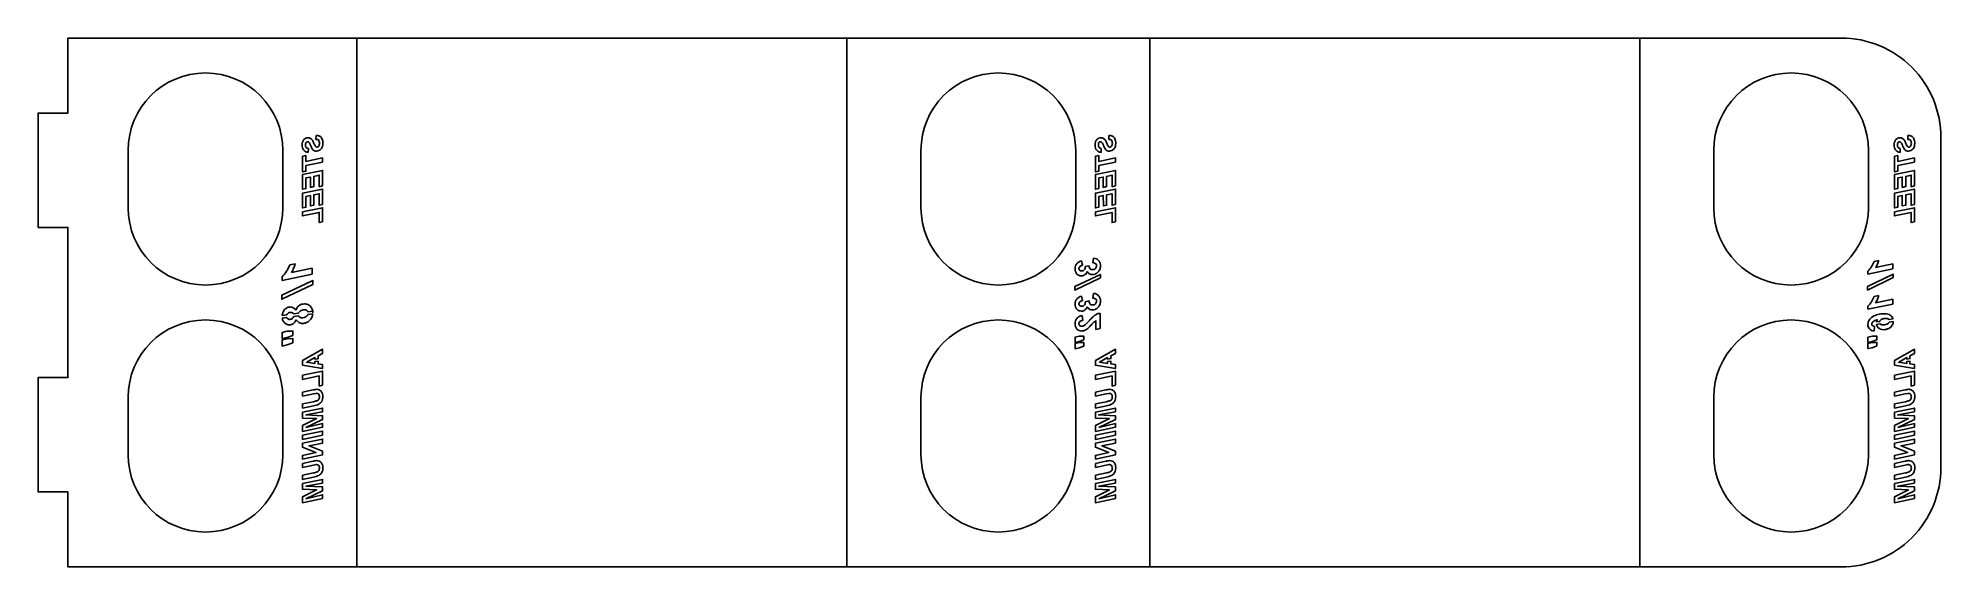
# Model space of a CAD drawing. Header units: inches. Extents: x -18.1 to 1, y -5.3 to 0.
import ezdxf

# ---------------------------------------------------------------- set-up
doc = ezdxf.new("R2010")
doc.units = ezdxf.units.IN
doc.layers.get('0').update_dxf_attribs({"linetype": 'CONTINUOUS'})

msp = doc.modelspace()

# ---------------------------------------------------------------- linework, layer by layer
for p, q in [((-9.959, -5.3), (-9.959, 0)), ((-2.017, -5.3), (-2.017, 0)), ((-14.868, 0), (-14.868, -5.3)), ((-6.926, 0), (-6.926, -5.3)), ((-15.353, -1.107), (-15.354, -1.147)), ((-15.278, -1.015), (-15.276, -0.976)), ((-7.411, -1.107), (-7.412, -1.147)), ((-7.336, -1.015), (-7.334, -0.976)), ((0.593, -1.107), (0.592, -1.147)), ((0.668, -1.015), (0.67, -0.976)), ((-15.539, -2.274), (-15.487, -2.263)), ((-7.609, -2.232), (-7.6, -2.277)), ((-7.572, -2.289), (-7.531, -2.281)), ((-7.494, -2.252), (-7.488, -2.205)), ((0.332, -2.238), (0.375, -2.229)), ((0.346, -2.3), (0.519, -2.264)), ((0.519, -2.264), (0.519, -2.313)), ((-15.315, -2.365), (-15.617, -2.428)), ((-15.617, -2.428), (-15.617, -2.392)), ((-15.523, -2.349), (-15.315, -2.305)), ((-15.315, -2.305), (-15.315, -2.365)), ((0.519, -2.313), (0.268, -2.366)), ((0.268, -2.366), (0.268, -2.336)), ((-7.609, -2.586), (-7.6, -2.63)), ((-7.572, -2.643), (-7.531, -2.634)), ((-7.494, -2.605), (-7.488, -2.559)), ((0.519, -2.666), (0.268, -2.718)), ((0.332, -2.591), (0.376, -2.581)), ((0.346, -2.653), (0.519, -2.616)), ((0.519, -2.616), (0.519, -2.666)), ((-15.569, -2.774), (-15.616, -2.781)), ((-15.615, -2.806), (-15.569, -2.799)), ((-15.452, -2.758), (-15.502, -2.765)), ((-15.5, -2.79), (-15.451, -2.783)), ((-15.358, -2.77), (-15.31, -2.763)), ((-15.31, -2.738), (-15.357, -2.744)), ((-15.309, -2.752), (-15.31, -2.738)), ((-7.602, -2.781), (-7.595, -2.829)), ((-7.467, -2.919), (-7.467, -2.832)), ((-7.423, -2.758), (-7.423, -2.909)), ((0.268, -2.718), (0.268, -2.688)), ((0.387, -2.839), (0.354, -2.845)), ((0.521, -2.815), (0.479, -2.822)), ((0.482, -2.847), (0.523, -2.84)), ((-7.423, -2.909), (-7.467, -2.919)), ((0.334, -2.889), (0.33, -2.935)), ((0.354, -2.87), (0.39, -2.864)), ((-15.411, -3.548), (-15.306, -3.526)), ((-15.411, -3.589), (-15.411, -3.548)), ((-15.303, -3.566), (-15.411, -3.589)), ((-15.276, -3.561), (-15.303, -3.566)), ((-7.469, -3.548), (-7.364, -3.526)), ((-7.469, -3.589), (-7.469, -3.548)), ((-7.361, -3.566), (-7.469, -3.589)), ((-7.334, -3.561), (-7.361, -3.566)), ((0.535, -3.548), (0.64, -3.526)), ((0.535, -3.589), (0.535, -3.548)), ((0.643, -3.566), (0.535, -3.589)), ((0.67, -3.561), (0.643, -3.566)), ((-15.411, -3.667), (-15.302, -3.645)), ((-15.411, -3.709), (-15.411, -3.667)), ((-15.302, -3.686), (-15.411, -3.709)), ((-7.469, -3.667), (-7.36, -3.645)), ((-7.469, -3.709), (-7.469, -3.667)), ((-7.36, -3.686), (-7.469, -3.709)), ((0.535, -3.667), (0.644, -3.645)), ((0.535, -3.709), (0.535, -3.667)), ((0.644, -3.686), (0.535, -3.709)), ((-15.411, -4.262), (-15.306, -4.24)), ((-15.411, -4.303), (-15.411, -4.262)), ((-15.303, -4.28), (-15.411, -4.303)), ((-15.411, -4.381), (-15.302, -4.358)), ((-15.411, -4.422), (-15.411, -4.381)), ((-15.276, -4.275), (-15.303, -4.28)), ((-7.469, -4.262), (-7.364, -4.24)), ((-7.469, -4.303), (-7.469, -4.262)), ((-7.361, -4.28), (-7.469, -4.303)), ((-7.469, -4.381), (-7.36, -4.358)), ((-7.469, -4.422), (-7.469, -4.381)), ((-7.334, -4.275), (-7.361, -4.28)), ((0.535, -4.262), (0.64, -4.24)), ((0.535, -4.303), (0.535, -4.262)), ((0.643, -4.28), (0.535, -4.303)), ((0.535, -4.381), (0.644, -4.358)), ((0.535, -4.422), (0.535, -4.381)), ((0.67, -4.275), (0.643, -4.28)), ((-15.302, -4.4), (-15.411, -4.422)), ((-7.36, -4.4), (-7.469, -4.422)), ((0.644, -4.4), (0.535, -4.422))]:
    msp.add_line(p, q)
for points in [[(1, -1, 0.414214), (0, 0), (-17.761, 0), (-17.761, -0.752), (-18.061, -0.752), (-18.061, -1.898), (-17.761, -1.898), (-17.761, -3.402), (-18.061, -3.402), (-18.061, -4.548), (-17.761, -4.548), (-17.761, -5.3), (0, -5.3, 0.414214), (1, -4.3)], [(-15.609, -1.125), (-15.609, -1.7, -1), (-17.159, -1.7), (-17.159, -1.125, -1)], [(-7.667, -1.125), (-7.667, -1.7, -1), (-9.217, -1.7), (-9.217, -1.125, -1)], [(-1.276, -1.7, 1), (0.274, -1.7), (0.274, -1.125, 1), (-1.276, -1.125)], [(-17.159, -4.175), (-17.159, -3.6, -1), (-15.609, -3.6), (-15.609, -4.175, -1)], [(-9.217, -4.175, 1), (-7.667, -4.175), (-7.667, -3.6, 1), (-9.217, -3.6)], [(0.274, -3.6), (0.274, -4.175, -1), (-1.276, -4.175), (-1.276, -3.6, -1)]]:
    msp.add_lwpolyline(points, format="xyb", close=True)
for points in [[(-15.378, -1.277), (-15.378, -1.335), (-15.411, -1.342), (-15.411, -1.185), (-15.378, -1.178), (-15.378, -1.236), (-15.211, -1.201), (-15.211, -1.243)], [(-15.211, -1.482), (-15.245, -1.49), (-15.245, -1.373), (-15.299, -1.386), (-15.299, -1.489), (-15.332, -1.496), (-15.332, -1.393), (-15.378, -1.402), (-15.378, -1.509), (-15.411, -1.516), (-15.411, -1.368), (-15.211, -1.326)], [(-7.436, -1.277), (-7.436, -1.335), (-7.469, -1.342), (-7.469, -1.185), (-7.436, -1.178), (-7.436, -1.236), (-7.269, -1.201), (-7.269, -1.243)], [(-7.269, -1.482), (-7.303, -1.49), (-7.303, -1.373), (-7.357, -1.386), (-7.357, -1.489), (-7.391, -1.496), (-7.391, -1.393), (-7.436, -1.402), (-7.436, -1.509), (-7.469, -1.516), (-7.469, -1.368), (-7.269, -1.326)], [(0.568, -1.277), (0.568, -1.335), (0.535, -1.342), (0.535, -1.185), (0.568, -1.178), (0.568, -1.236), (0.735, -1.201), (0.735, -1.243)], [(0.735, -1.482), (0.701, -1.49), (0.701, -1.373), (0.647, -1.386), (0.647, -1.489), (0.613, -1.496), (0.613, -1.393), (0.568, -1.402), (0.568, -1.509), (0.535, -1.516), (0.535, -1.368), (0.735, -1.326)], [(-15.211, -1.669), (-15.245, -1.676), (-15.245, -1.56), (-15.299, -1.572), (-15.299, -1.676), (-15.332, -1.683), (-15.332, -1.579), (-15.378, -1.589), (-15.378, -1.696), (-15.411, -1.703), (-15.411, -1.554), (-15.211, -1.513)], [(-7.269, -1.669), (-7.303, -1.676), (-7.303, -1.56), (-7.357, -1.572), (-7.357, -1.676), (-7.39, -1.683), (-7.391, -1.579), (-7.436, -1.589), (-7.436, -1.696), (-7.469, -1.703), (-7.469, -1.554), (-7.269, -1.513)], [(0.735, -1.669), (0.701, -1.676), (0.701, -1.56), (0.647, -1.572), (0.647, -1.676), (0.613, -1.683), (0.613, -1.579), (0.568, -1.589), (0.568, -1.696), (0.535, -1.703), (0.535, -1.554), (0.735, -1.513)], [(-15.211, -1.843), (-15.245, -1.85), (-15.245, -1.748), (-15.411, -1.783), (-15.411, -1.742), (-15.211, -1.7)], [(-7.269, -1.843), (-7.303, -1.85), (-7.303, -1.748), (-7.469, -1.783), (-7.469, -1.742), (-7.269, -1.7)], [(0.735, -1.843), (0.701, -1.85), (0.701, -1.748), (0.535, -1.783), (0.535, -1.742), (0.735, -1.7)], [(-15.31, -2.47), (-15.62, -2.618), (-15.62, -2.577), (-15.31, -2.429)], [(-7.419, -2.402), (-7.677, -2.526), (-7.677, -2.491), (-7.419, -2.368)], [(0.523, -2.401), (0.265, -2.525), (0.265, -2.491), (0.523, -2.367)], [(-15.508, -2.98), (-15.564, -3.001), (-15.615, -3.012), (-15.615, -2.949), (-15.564, -2.938), (-15.508, -2.937)], [(-15.508, -3.054), (-15.564, -3.075), (-15.615, -3.086), (-15.615, -3.024), (-15.564, -3.013), (-15.508, -3.012)], [(-7.584, -3.024), (-7.631, -3.042), (-7.673, -3.051), (-7.673, -2.998), (-7.631, -2.989), (-7.584, -2.989)], [(0.358, -3.023), (0.311, -3.041), (0.269, -3.05), (0.269, -2.998), (0.311, -2.989), (0.358, -2.988)], [(-15.211, -3.271), (-15.211, -3.31), (-15.411, -3.278), (-15.411, -3.232), (-15.211, -3.119), (-15.211, -3.161), (-15.256, -3.185), (-15.256, -3.213), (-15.289, -3.217), (-15.289, -3.2), (-15.369, -3.248), (-15.289, -3.26), (-15.289, -3.242), (-15.256, -3.238), (-15.256, -3.265)], [(-7.584, -3.086), (-7.631, -3.104), (-7.673, -3.113), (-7.673, -3.061), (-7.631, -3.052), (-7.584, -3.051)], [(-7.347, -3.2), (-7.427, -3.248), (-7.347, -3.26), (-7.347, -3.242), (-7.314, -3.238), (-7.314, -3.265), (-7.269, -3.271), (-7.269, -3.31), (-7.469, -3.278), (-7.469, -3.232), (-7.269, -3.119), (-7.269, -3.161), (-7.314, -3.185), (-7.314, -3.212), (-7.347, -3.217)], [(0.358, -3.085), (0.311, -3.103), (0.269, -3.112), (0.269, -3.06), (0.311, -3.051), (0.358, -3.05)], [(0.735, -3.271), (0.735, -3.31), (0.535, -3.278), (0.535, -3.232), (0.735, -3.119), (0.735, -3.161), (0.69, -3.185), (0.69, -3.212), (0.657, -3.217), (0.657, -3.2), (0.577, -3.248), (0.657, -3.26), (0.657, -3.242), (0.69, -3.238), (0.69, -3.265)], [(-15.211, -3.48), (-15.245, -3.487), (-15.245, -3.385), (-15.411, -3.42), (-15.411, -3.379), (-15.211, -3.337)], [(-7.269, -3.48), (-7.303, -3.487), (-7.303, -3.385), (-7.469, -3.42), (-7.469, -3.379), (-7.269, -3.337)], [(0.735, -3.48), (0.701, -3.487), (0.701, -3.385), (0.535, -3.42), (0.535, -3.379), (0.735, -3.337)], [(-15.377, -3.902), (-15.211, -3.863), (-15.211, -3.9), (-15.411, -3.942), (-15.411, -3.883), (-15.271, -3.814), (-15.411, -3.808), (-15.411, -3.75), (-15.211, -3.708), (-15.211, -3.745), (-15.378, -3.777), (-15.211, -3.784), (-15.211, -3.823)], [(-7.435, -3.902), (-7.269, -3.863), (-7.269, -3.9), (-7.469, -3.942), (-7.469, -3.883), (-7.329, -3.814), (-7.469, -3.808), (-7.469, -3.75), (-7.269, -3.708), (-7.269, -3.745), (-7.437, -3.777), (-7.269, -3.784), (-7.269, -3.823)], [(0.569, -3.902), (0.735, -3.863), (0.735, -3.9), (0.535, -3.942), (0.535, -3.883), (0.675, -3.814), (0.535, -3.808), (0.535, -3.75), (0.735, -3.708), (0.735, -3.745), (0.567, -3.777), (0.735, -3.784), (0.735, -3.823)], [(-15.211, -3.98), (-15.411, -4.022), (-15.411, -3.981), (-15.211, -3.939)], [(-7.269, -3.98), (-7.469, -4.022), (-7.469, -3.981), (-7.269, -3.939)], [(0.735, -3.98), (0.535, -4.022), (0.535, -3.981), (0.735, -3.939)], [(-15.411, -4.22), (-15.411, -4.182), (-15.277, -4.154), (-15.411, -4.1), (-15.411, -4.061), (-15.211, -4.019), (-15.211, -4.058), (-15.346, -4.086), (-15.211, -4.14), (-15.211, -4.178)], [(-7.469, -4.22), (-7.469, -4.182), (-7.336, -4.154), (-7.469, -4.1), (-7.469, -4.061), (-7.269, -4.019), (-7.269, -4.058), (-7.404, -4.086), (-7.269, -4.14), (-7.269, -4.178)], [(0.535, -4.22), (0.535, -4.182), (0.668, -4.154), (0.535, -4.1), (0.535, -4.061), (0.735, -4.019), (0.735, -4.058), (0.6, -4.086), (0.735, -4.14), (0.735, -4.178)], [(-15.377, -4.616), (-15.211, -4.576), (-15.211, -4.614), (-15.411, -4.656), (-15.411, -4.597), (-15.271, -4.528), (-15.411, -4.522), (-15.411, -4.464), (-15.211, -4.422), (-15.211, -4.459), (-15.378, -4.491), (-15.211, -4.498), (-15.211, -4.537)], [(-7.435, -4.616), (-7.269, -4.576), (-7.269, -4.614), (-7.469, -4.656), (-7.469, -4.597), (-7.329, -4.528), (-7.469, -4.522), (-7.469, -4.464), (-7.269, -4.422), (-7.269, -4.459), (-7.436, -4.491), (-7.269, -4.498), (-7.269, -4.537)], [(0.569, -4.616), (0.735, -4.576), (0.735, -4.614), (0.535, -4.656), (0.535, -4.597), (0.675, -4.528), (0.535, -4.522), (0.535, -4.464), (0.735, -4.422), (0.735, -4.459), (0.567, -4.491), (0.735, -4.498), (0.735, -4.537)]]:
    msp.add_lwpolyline(points, close=True)
for points, knots in [([(-15.415, -1.071), (-15.414, -1.061), (-15.414, -1.052), (-15.409, -1.034), (-15.404, -1.027), (-15.398, -1.018)], [0, 0, 0, 0, 0.0734061, 0.0734061, 0.1478716, 0.1478716, 0.1478716, 0.1478716]), ([(-15.398, -1.125), (-15.404, -1.116), (-15.409, -1.109), (-15.414, -1.091), (-15.414, -1.081), (-15.415, -1.071)], [0, 0, 0, 0, 0.0832755, 0.0832755, 0.1654402, 0.1654402, 0.1654402, 0.1654402]), ([(-15.398, -1.018), (-15.392, -1.013), (-15.386, -1.007), (-15.372, -1.001), (-15.364, -1.001), (-15.356, -1)], [0, 0, 0, 0, 0.061828, 0.061828, 0.1236517, 0.1236517, 0.1236517, 0.1236517]), ([(-15.354, -1.147), (-15.363, -1.145), (-15.371, -1.144), (-15.386, -1.137), (-15.392, -1.132), (-15.398, -1.125)], [0, 0, 0, 0, 0.065032, 0.065032, 0.1301225, 0.1301225, 0.1301225, 0.1301225]), ([(-15.376, -1.046), (-15.379, -1.051), (-15.38, -1.054), (-15.382, -1.062), (-15.382, -1.066), (-15.382, -1.071)], [0, 0, 0, 0, 0.03748936, 0.03748936, 0.07366125, 0.07366125, 0.07366125, 0.07366125]), ([(-15.382, -1.071), (-15.382, -1.075), (-15.382, -1.08), (-15.379, -1.089), (-15.377, -1.092), (-15.375, -1.097)], [0, 0, 0, 0, 0.03597265, 0.03597265, 0.07261461, 0.07261461, 0.07261461, 0.07261461]), ([(-15.361, -1.039), (-15.364, -1.039), (-15.367, -1.04), (-15.372, -1.042), (-15.374, -1.044), (-15.376, -1.046)], [0, 0, 0, 0, 0.02293531, 0.02293531, 0.04586771, 0.04586771, 0.04586771, 0.04586771]), ([(-15.375, -1.097), (-15.371, -1.1), (-15.368, -1.103), (-15.361, -1.106), (-15.357, -1.107), (-15.353, -1.107)], [0, 0, 0, 0, 0.03488702, 0.03488702, 0.06956843, 0.06956843, 0.06956843, 0.06956843]), ([(-15.347, -1.046), (-15.349, -1.044), (-15.351, -1.042), (-15.356, -1.04), (-15.358, -1.039), (-15.361, -1.039)], [0, 0, 0, 0, 0.02110916, 0.02110916, 0.042219, 0.042219, 0.042219, 0.042219]), ([(-15.356, -1), (-15.352, -1), (-15.347, -1), (-15.339, -1.002), (-15.335, -1.004), (-15.331, -1.006)], [0, 0, 0, 0, 0.03364299, 0.03364299, 0.06738694, 0.06738694, 0.06738694, 0.06738694]), ([(-15.331, -1.075), (-15.333, -1.07), (-15.336, -1.065), (-15.341, -1.055), (-15.343, -1.051), (-15.347, -1.046)], [0, 0, 0, 0, 0.04275585, 0.04275585, 0.08890421, 0.08890421, 0.08890421, 0.08890421]), ([(-15.331, -1.006), (-15.328, -1.008), (-15.324, -1.01), (-15.318, -1.016), (-15.316, -1.019), (-15.313, -1.023)], [0, 0, 0, 0, 0.0317051, 0.0317051, 0.06340867, 0.06340867, 0.06340867, 0.06340867]), ([(-15.307, -1.119), (-15.313, -1.112), (-15.316, -1.106), (-15.325, -1.091), (-15.328, -1.083), (-15.331, -1.075)], [0, 0, 0, 0, 0.0726943, 0.0726943, 0.1399699, 0.1399699, 0.1399699, 0.1399699]), ([(-15.313, -1.023), (-15.31, -1.029), (-15.307, -1.034), (-15.302, -1.045), (-15.299, -1.051), (-15.297, -1.057)], [0, 0, 0, 0, 0.0551327, 0.0551327, 0.1080606, 0.1080606, 0.1080606, 0.1080606]), ([(-15.272, -1.133), (-15.279, -1.133), (-15.285, -1.132), (-15.297, -1.128), (-15.302, -1.124), (-15.307, -1.119)], [0, 0, 0, 0, 0.0503562, 0.0503562, 0.1007735, 0.1007735, 0.1007735, 0.1007735]), ([(-15.297, -1.057), (-15.295, -1.062), (-15.293, -1.067), (-15.287, -1.077), (-15.285, -1.08), (-15.282, -1.085)], [0, 0, 0, 0, 0.04084882, 0.04084882, 0.08607208, 0.08607208, 0.08607208, 0.08607208]), ([(-15.282, -1.085), (-15.28, -1.087), (-15.278, -1.089), (-15.273, -1.092), (-15.27, -1.092), (-15.267, -1.093)], [0, 0, 0, 0, 0.02251821, 0.02251821, 0.04505845, 0.04505845, 0.04505845, 0.04505845]), ([(-15.253, -1.021), (-15.257, -1.019), (-15.261, -1.017), (-15.269, -1.015), (-15.274, -1.015), (-15.278, -1.015)], [0, 0, 0, 0, 0.03869214, 0.03869214, 0.07531069, 0.07531069, 0.07531069, 0.07531069]), ([(-15.276, -0.976), (-15.27, -0.976), (-15.264, -0.976), (-15.252, -0.978), (-15.247, -0.98), (-15.241, -0.983)], [0, 0, 0, 0, 0.04680376, 0.04680376, 0.09374089, 0.09374089, 0.09374089, 0.09374089]), ([(-15.227, -1.112), (-15.233, -1.118), (-15.239, -1.124), (-15.255, -1.131), (-15.263, -1.132), (-15.272, -1.133)], [0, 0, 0, 0, 0.0669076, 0.0669076, 0.133858, 0.133858, 0.133858, 0.133858]), ([(-15.267, -1.093), (-15.263, -1.092), (-15.26, -1.092), (-15.254, -1.089), (-15.252, -1.086), (-15.25, -1.084)], [0, 0, 0, 0, 0.02803271, 0.02803271, 0.05600096, 0.05600096, 0.05600096, 0.05600096]), ([(-15.242, -1.054), (-15.242, -1.048), (-15.243, -1.042), (-15.246, -1.031), (-15.249, -1.027), (-15.253, -1.021)], [0, 0, 0, 0, 0.04688521, 0.04688521, 0.09548555, 0.09548555, 0.09548555, 0.09548555]), ([(-15.25, -1.084), (-15.247, -1.078), (-15.245, -1.075), (-15.242, -1.065), (-15.242, -1.06), (-15.242, -1.054)], [0, 0, 0, 0, 0.04478079, 0.04478079, 0.08810267, 0.08810267, 0.08810267, 0.08810267]), ([(-15.241, -0.983), (-15.235, -0.986), (-15.23, -0.989), (-15.222, -0.998), (-15.219, -1.004), (-15.217, -1.009)], [0, 0, 0, 0, 0.0507524, 0.0507524, 0.1012763, 0.1012763, 0.1012763, 0.1012763]), ([(-15.208, -1.054), (-15.208, -1.065), (-15.209, -1.075), (-15.215, -1.095), (-15.22, -1.103), (-15.227, -1.112)], [0, 0, 0, 0, 0.0808729, 0.0808729, 0.1626179, 0.1626179, 0.1626179, 0.1626179]), ([(-15.217, -1.009), (-15.214, -1.017), (-15.211, -1.024), (-15.208, -1.039), (-15.208, -1.046), (-15.208, -1.054)], [0, 0, 0, 0, 0.0634969, 0.0634969, 0.1266485, 0.1266485, 0.1266485, 0.1266485]), ([(-7.473, -1.071), (-7.472, -1.061), (-7.472, -1.052), (-7.467, -1.034), (-7.462, -1.027), (-7.456, -1.018)], [0, 0, 0, 0, 0.0734061, 0.0734061, 0.1478716, 0.1478716, 0.1478716, 0.1478716]), ([(-7.456, -1.125), (-7.462, -1.116), (-7.467, -1.109), (-7.472, -1.091), (-7.472, -1.081), (-7.473, -1.071)], [0, 0, 0, 0, 0.0832754, 0.0832754, 0.1654399, 0.1654399, 0.1654399, 0.1654399]), ([(-7.456, -1.018), (-7.45, -1.013), (-7.444, -1.007), (-7.43, -1.001), (-7.422, -1.001), (-7.414, -1)], [0, 0, 0, 0, 0.0618281, 0.0618281, 0.123652, 0.123652, 0.123652, 0.123652]), ([(-7.412, -1.147), (-7.421, -1.145), (-7.429, -1.144), (-7.444, -1.137), (-7.45, -1.132), (-7.456, -1.125)], [0, 0, 0, 0, 0.0650321, 0.0650321, 0.1301227, 0.1301227, 0.1301227, 0.1301227]), ([(-7.434, -1.046), (-7.437, -1.051), (-7.438, -1.054), (-7.44, -1.062), (-7.44, -1.066), (-7.44, -1.071)], [0, 0, 0, 0, 0.03748939, 0.03748939, 0.07366126, 0.07366126, 0.07366126, 0.07366126]), ([(-7.44, -1.071), (-7.44, -1.075), (-7.44, -1.08), (-7.438, -1.089), (-7.435, -1.092), (-7.433, -1.097)], [0, 0, 0, 0, 0.03597267, 0.03597267, 0.07261465, 0.07261465, 0.07261465, 0.07261465]), ([(-7.419, -1.039), (-7.422, -1.039), (-7.425, -1.04), (-7.43, -1.042), (-7.432, -1.044), (-7.434, -1.046)], [0, 0, 0, 0, 0.02293531, 0.02293531, 0.04586771, 0.04586771, 0.04586771, 0.04586771]), ([(-7.433, -1.097), (-7.429, -1.1), (-7.426, -1.103), (-7.419, -1.106), (-7.415, -1.107), (-7.411, -1.107)], [0, 0, 0, 0, 0.03488696, 0.03488696, 0.06956831, 0.06956831, 0.06956831, 0.06956831]), ([(-7.405, -1.046), (-7.407, -1.044), (-7.409, -1.042), (-7.414, -1.04), (-7.416, -1.039), (-7.419, -1.039)], [0, 0, 0, 0, 0.02110911, 0.02110911, 0.04221891, 0.04221891, 0.04221891, 0.04221891]), ([(-7.414, -1), (-7.41, -1), (-7.406, -1), (-7.397, -1.002), (-7.393, -1.004), (-7.389, -1.006)], [0, 0, 0, 0, 0.03364295, 0.03364295, 0.06738688, 0.06738688, 0.06738688, 0.06738688]), ([(-7.389, -1.075), (-7.391, -1.07), (-7.394, -1.065), (-7.399, -1.055), (-7.401, -1.051), (-7.405, -1.046)], [0, 0, 0, 0, 0.04275587, 0.04275587, 0.08890429, 0.08890429, 0.08890429, 0.08890429]), ([(-7.389, -1.006), (-7.386, -1.008), (-7.382, -1.01), (-7.376, -1.016), (-7.374, -1.019), (-7.371, -1.023)], [0, 0, 0, 0, 0.0317051, 0.0317051, 0.06340867, 0.06340867, 0.06340867, 0.06340867]), ([(-7.365, -1.119), (-7.371, -1.112), (-7.375, -1.106), (-7.383, -1.091), (-7.386, -1.083), (-7.389, -1.075)], [0, 0, 0, 0, 0.0726943, 0.0726943, 0.1399699, 0.1399699, 0.1399699, 0.1399699]), ([(-7.371, -1.023), (-7.368, -1.029), (-7.365, -1.034), (-7.36, -1.045), (-7.357, -1.051), (-7.355, -1.057)], [0, 0, 0, 0, 0.0551327, 0.0551327, 0.1080607, 0.1080607, 0.1080607, 0.1080607]), ([(-7.33, -1.133), (-7.337, -1.133), (-7.343, -1.132), (-7.355, -1.128), (-7.36, -1.124), (-7.365, -1.119)], [0, 0, 0, 0, 0.0503564, 0.0503564, 0.1007738, 0.1007738, 0.1007738, 0.1007738]), ([(-7.355, -1.057), (-7.353, -1.062), (-7.351, -1.067), (-7.346, -1.077), (-7.343, -1.08), (-7.34, -1.085)], [0, 0, 0, 0, 0.04084882, 0.04084882, 0.08607208, 0.08607208, 0.08607208, 0.08607208]), ([(-7.34, -1.085), (-7.338, -1.087), (-7.336, -1.089), (-7.331, -1.092), (-7.328, -1.092), (-7.325, -1.093)], [0, 0, 0, 0, 0.02251817, 0.02251817, 0.04505836, 0.04505836, 0.04505836, 0.04505836]), ([(-7.311, -1.021), (-7.316, -1.019), (-7.319, -1.017), (-7.327, -1.015), (-7.332, -1.015), (-7.336, -1.015)], [0, 0, 0, 0, 0.0386921, 0.0386921, 0.07531059, 0.07531059, 0.07531059, 0.07531059]), ([(-7.334, -0.976), (-7.328, -0.976), (-7.322, -0.976), (-7.31, -0.978), (-7.305, -0.98), (-7.299, -0.983)], [0, 0, 0, 0, 0.04680376, 0.04680376, 0.09374089, 0.09374089, 0.09374089, 0.09374089]), ([(-7.285, -1.112), (-7.291, -1.118), (-7.298, -1.124), (-7.313, -1.131), (-7.321, -1.132), (-7.33, -1.133)], [0, 0, 0, 0, 0.0669074, 0.0669074, 0.1338577, 0.1338577, 0.1338577, 0.1338577]), ([(-7.325, -1.093), (-7.321, -1.092), (-7.318, -1.092), (-7.312, -1.089), (-7.31, -1.086), (-7.308, -1.084)], [0, 0, 0, 0, 0.02803283, 0.02803283, 0.05600118, 0.05600118, 0.05600118, 0.05600118]), ([(-7.3, -1.054), (-7.3, -1.048), (-7.301, -1.042), (-7.304, -1.031), (-7.307, -1.027), (-7.311, -1.021)], [0, 0, 0, 0, 0.04688515, 0.04688515, 0.09548545, 0.09548545, 0.09548545, 0.09548545]), ([(-7.308, -1.084), (-7.305, -1.078), (-7.303, -1.075), (-7.301, -1.065), (-7.3, -1.06), (-7.3, -1.054)], [0, 0, 0, 0, 0.04478079, 0.04478079, 0.08810267, 0.08810267, 0.08810267, 0.08810267]), ([(-7.299, -0.983), (-7.293, -0.986), (-7.288, -0.989), (-7.28, -0.998), (-7.278, -1.004), (-7.275, -1.009)], [0, 0, 0, 0, 0.0507525, 0.0507525, 0.1012766, 0.1012766, 0.1012766, 0.1012766]), ([(-7.266, -1.054), (-7.266, -1.065), (-7.267, -1.075), (-7.273, -1.095), (-7.278, -1.103), (-7.285, -1.112)], [0, 0, 0, 0, 0.0808728, 0.0808728, 0.1626179, 0.1626179, 0.1626179, 0.1626179]), ([(-7.275, -1.009), (-7.272, -1.017), (-7.269, -1.024), (-7.267, -1.039), (-7.266, -1.046), (-7.266, -1.054)], [0, 0, 0, 0, 0.063497, 0.063497, 0.1266488, 0.1266488, 0.1266488, 0.1266488]), ([(0.531, -1.071), (0.531, -1.061), (0.532, -1.052), (0.537, -1.034), (0.542, -1.027), (0.548, -1.018)], [0, 0, 0, 0, 0.0734061, 0.0734061, 0.1478716, 0.1478716, 0.1478716, 0.1478716]), ([(0.548, -1.125), (0.542, -1.116), (0.537, -1.109), (0.532, -1.091), (0.531, -1.081), (0.531, -1.071)], [0, 0, 0, 0, 0.0832755, 0.0832755, 0.1654402, 0.1654402, 0.1654402, 0.1654402]), ([(0.548, -1.018), (0.554, -1.013), (0.56, -1.007), (0.574, -1.001), (0.582, -1.001), (0.59, -1)], [0, 0, 0, 0, 0.0618281, 0.0618281, 0.123652, 0.123652, 0.123652, 0.123652]), ([(0.592, -1.147), (0.583, -1.145), (0.575, -1.144), (0.56, -1.137), (0.554, -1.132), (0.548, -1.125)], [0, 0, 0, 0, 0.065032, 0.065032, 0.1301225, 0.1301225, 0.1301225, 0.1301225]), ([(0.57, -1.046), (0.567, -1.051), (0.566, -1.054), (0.564, -1.062), (0.564, -1.066), (0.564, -1.071)], [0, 0, 0, 0, 0.03748936, 0.03748936, 0.07366125, 0.07366125, 0.07366125, 0.07366125]), ([(0.564, -1.071), (0.564, -1.075), (0.564, -1.08), (0.566, -1.089), (0.569, -1.092), (0.571, -1.097)], [0, 0, 0, 0, 0.03597262, 0.03597262, 0.07261457, 0.07261457, 0.07261457, 0.07261457]), ([(0.585, -1.039), (0.582, -1.039), (0.579, -1.04), (0.574, -1.042), (0.572, -1.044), (0.57, -1.046)], [0, 0, 0, 0, 0.02293539, 0.02293539, 0.04586788, 0.04586788, 0.04586788, 0.04586788]), ([(0.571, -1.097), (0.575, -1.1), (0.578, -1.103), (0.585, -1.106), (0.589, -1.107), (0.593, -1.107)], [0, 0, 0, 0, 0.03488709, 0.03488709, 0.06956855, 0.06956855, 0.06956855, 0.06956855]), ([(0.599, -1.046), (0.597, -1.044), (0.595, -1.042), (0.59, -1.04), (0.588, -1.039), (0.585, -1.039)], [0, 0, 0, 0, 0.02110917, 0.02110917, 0.04221902, 0.04221902, 0.04221902, 0.04221902]), ([(0.59, -1), (0.594, -1), (0.598, -1), (0.607, -1.002), (0.611, -1.004), (0.615, -1.006)], [0, 0, 0, 0, 0.03364298, 0.03364298, 0.06738692, 0.06738692, 0.06738692, 0.06738692]), ([(0.615, -1.075), (0.613, -1.07), (0.61, -1.065), (0.605, -1.055), (0.603, -1.051), (0.599, -1.046)], [0, 0, 0, 0, 0.04275584, 0.04275584, 0.08890421, 0.08890421, 0.08890421, 0.08890421]), ([(0.615, -1.006), (0.618, -1.008), (0.622, -1.01), (0.628, -1.016), (0.63, -1.019), (0.632, -1.023)], [0, 0, 0, 0, 0.0317051, 0.0317051, 0.06340867, 0.06340867, 0.06340867, 0.06340867]), ([(0.639, -1.119), (0.633, -1.112), (0.629, -1.106), (0.621, -1.091), (0.618, -1.083), (0.615, -1.075)], [0, 0, 0, 0, 0.0726943, 0.0726943, 0.13997, 0.13997, 0.13997, 0.13997]), ([(0.632, -1.023), (0.636, -1.029), (0.639, -1.034), (0.644, -1.045), (0.647, -1.051), (0.649, -1.057)], [0, 0, 0, 0, 0.0551327, 0.0551327, 0.1080606, 0.1080606, 0.1080606, 0.1080606]), ([(0.674, -1.133), (0.667, -1.133), (0.661, -1.132), (0.649, -1.128), (0.644, -1.124), (0.639, -1.119)], [0, 0, 0, 0, 0.0503563, 0.0503563, 0.1007735, 0.1007735, 0.1007735, 0.1007735]), ([(0.649, -1.057), (0.651, -1.062), (0.653, -1.067), (0.658, -1.077), (0.661, -1.08), (0.664, -1.085)], [0, 0, 0, 0, 0.04084882, 0.04084882, 0.08607208, 0.08607208, 0.08607208, 0.08607208]), ([(0.664, -1.085), (0.666, -1.087), (0.668, -1.089), (0.673, -1.092), (0.676, -1.092), (0.679, -1.093)], [0, 0, 0, 0, 0.0225183, 0.0225183, 0.04505861, 0.04505861, 0.04505861, 0.04505861]), ([(0.693, -1.021), (0.688, -1.019), (0.685, -1.017), (0.677, -1.015), (0.672, -1.015), (0.668, -1.015)], [0, 0, 0, 0, 0.03869214, 0.03869214, 0.07531069, 0.07531069, 0.07531069, 0.07531069]), ([(0.67, -0.976), (0.676, -0.976), (0.682, -0.976), (0.694, -0.978), (0.699, -0.98), (0.705, -0.983)], [0, 0, 0, 0, 0.04680376, 0.04680376, 0.09374089, 0.09374089, 0.09374089, 0.09374089]), ([(0.719, -1.112), (0.713, -1.118), (0.706, -1.124), (0.691, -1.131), (0.683, -1.132), (0.674, -1.133)], [0, 0, 0, 0, 0.0669075, 0.0669075, 0.1338579, 0.1338579, 0.1338579, 0.1338579]), ([(0.679, -1.093), (0.683, -1.092), (0.686, -1.092), (0.692, -1.089), (0.694, -1.086), (0.696, -1.084)], [0, 0, 0, 0, 0.02803283, 0.02803283, 0.05600118, 0.05600118, 0.05600118, 0.05600118]), ([(0.704, -1.054), (0.703, -1.048), (0.703, -1.042), (0.7, -1.031), (0.697, -1.027), (0.693, -1.021)], [0, 0, 0, 0, 0.04688521, 0.04688521, 0.09548555, 0.09548555, 0.09548555, 0.09548555]), ([(0.696, -1.084), (0.699, -1.078), (0.701, -1.075), (0.703, -1.065), (0.703, -1.06), (0.704, -1.054)], [0, 0, 0, 0, 0.04478079, 0.04478079, 0.08810267, 0.08810267, 0.08810267, 0.08810267]), ([(0.705, -0.983), (0.711, -0.986), (0.716, -0.989), (0.724, -0.998), (0.726, -1.004), (0.729, -1.009)], [0, 0, 0, 0, 0.0507524, 0.0507524, 0.1012763, 0.1012763, 0.1012763, 0.1012763]), ([(0.738, -1.054), (0.737, -1.065), (0.737, -1.075), (0.731, -1.095), (0.726, -1.103), (0.719, -1.112)], [0, 0, 0, 0, 0.0808729, 0.0808729, 0.1626179, 0.1626179, 0.1626179, 0.1626179]), ([(0.729, -1.009), (0.732, -1.017), (0.735, -1.024), (0.737, -1.039), (0.738, -1.046), (0.738, -1.054)], [0, 0, 0, 0, 0.0634969, 0.0634969, 0.1266485, 0.1266485, 0.1266485, 0.1266485]), ([(-15.617, -2.392), (-15.599, -2.372), (-15.585, -2.357), (-15.559, -2.317), (-15.549, -2.296), (-15.539, -2.274)], [0, 0, 0, 0, 0.199839, 0.199839, 0.3974841, 0.3974841, 0.3974841, 0.3974841]), ([(-15.487, -2.263), (-15.489, -2.271), (-15.491, -2.278), (-15.495, -2.292), (-15.498, -2.299), (-15.501, -2.306)], [0, 0, 0, 0, 0.0632388, 0.0632388, 0.1259225, 0.1259225, 0.1259225, 0.1259225]), ([(-7.674, -2.313), (-7.673, -2.302), (-7.672, -2.291), (-7.665, -2.273), (-7.658, -2.265), (-7.652, -2.256)], [0, 0, 0, 0, 0.0807, 0.0807, 0.1614304, 0.1614304, 0.1614304, 0.1614304]), ([(-7.652, -2.256), (-7.645, -2.25), (-7.639, -2.245), (-7.625, -2.238), (-7.617, -2.235), (-7.609, -2.232)], [0, 0, 0, 0, 0.0695491, 0.0695491, 0.1383347, 0.1383347, 0.1383347, 0.1383347]), ([(-7.6, -2.277), (-7.605, -2.278), (-7.61, -2.28), (-7.619, -2.284), (-7.622, -2.287), (-7.627, -2.29)], [0, 0, 0, 0, 0.03844913, 0.03844913, 0.07805779, 0.07805779, 0.07805779, 0.07805779]), ([(-7.531, -2.281), (-7.531, -2.282), (-7.531, -2.283), (-7.532, -2.286), (-7.532, -2.287), (-7.532, -2.289)], [0, 0, 0, 0, 0.01001956, 0.01001956, 0.02005132, 0.02005132, 0.02005132, 0.02005132]), ([(-7.466, -2.262), (-7.471, -2.259), (-7.474, -2.257), (-7.484, -2.253), (-7.489, -2.253), (-7.494, -2.252)], [0, 0, 0, 0, 0.0438473, 0.0438473, 0.08599559, 0.08599559, 0.08599559, 0.08599559]), ([(-7.488, -2.205), (-7.478, -2.207), (-7.469, -2.209), (-7.451, -2.217), (-7.445, -2.223), (-7.437, -2.23)], [0, 0, 0, 0, 0.0754542, 0.0754542, 0.1513231, 0.1513231, 0.1513231, 0.1513231]), ([(-7.47, -2.31), (-7.466, -2.306), (-7.463, -2.302), (-7.459, -2.293), (-7.459, -2.288), (-7.458, -2.283)], [0, 0, 0, 0, 0.04103179, 0.04103179, 0.08203789, 0.08203789, 0.08203789, 0.08203789]), ([(-7.458, -2.283), (-7.459, -2.279), (-7.459, -2.275), (-7.461, -2.268), (-7.464, -2.265), (-7.466, -2.262)], [0, 0, 0, 0, 0.02887513, 0.02887513, 0.05784535, 0.05784535, 0.05784535, 0.05784535]), ([(-7.419, -2.282), (-7.42, -2.296), (-7.421, -2.309), (-7.432, -2.332), (-7.441, -2.342), (-7.45, -2.351)], [0, 0, 0, 0, 0.1022303, 0.1022303, 0.2044665, 0.2044665, 0.2044665, 0.2044665]), ([(-7.437, -2.23), (-7.431, -2.238), (-7.426, -2.246), (-7.42, -2.263), (-7.419, -2.273), (-7.419, -2.282)], [0, 0, 0, 0, 0.0777713, 0.0777713, 0.1553137, 0.1553137, 0.1553137, 0.1553137]), ([(0.268, -2.336), (0.282, -2.32), (0.294, -2.307), (0.315, -2.274), (0.323, -2.256), (0.332, -2.238)], [0, 0, 0, 0, 0.1665325, 0.1665325, 0.3312367, 0.3312367, 0.3312367, 0.3312367]), ([(0.364, -2.265), (0.361, -2.271), (0.359, -2.277), (0.353, -2.289), (0.349, -2.294), (0.346, -2.3)], [0, 0, 0, 0, 0.0506859, 0.0506859, 0.1015491, 0.1015491, 0.1015491, 0.1015491]), ([(0.375, -2.229), (0.374, -2.236), (0.372, -2.241), (0.369, -2.253), (0.366, -2.259), (0.364, -2.265)], [0, 0, 0, 0, 0.052699, 0.052699, 0.1049354, 0.1049354, 0.1049354, 0.1049354]), ([(-15.501, -2.306), (-15.504, -2.314), (-15.507, -2.321), (-15.514, -2.335), (-15.518, -2.342), (-15.523, -2.349)], [0, 0, 0, 0, 0.0608231, 0.0608231, 0.121859, 0.121859, 0.121859, 0.121859]), ([(-7.655, -2.365), (-7.661, -2.357), (-7.667, -2.35), (-7.673, -2.332), (-7.673, -2.322), (-7.674, -2.313)], [0, 0, 0, 0, 0.081997, 0.081997, 0.16318, 0.16318, 0.16318, 0.16318]), ([(-7.609, -2.383), (-7.617, -2.382), (-7.626, -2.381), (-7.641, -2.375), (-7.648, -2.37), (-7.655, -2.365)], [0, 0, 0, 0, 0.0652428, 0.0652428, 0.1304906, 0.1304906, 0.1304906, 0.1304906]), ([(-7.627, -2.29), (-7.629, -2.293), (-7.631, -2.296), (-7.634, -2.302), (-7.634, -2.306), (-7.635, -2.309)], [0, 0, 0, 0, 0.02715824, 0.02715824, 0.05434264, 0.05434264, 0.05434264, 0.05434264]), ([(-7.635, -2.309), (-7.634, -2.313), (-7.634, -2.316), (-7.632, -2.322), (-7.63, -2.324), (-7.628, -2.327)], [0, 0, 0, 0, 0.02583518, 0.02583518, 0.0517464, 0.0517464, 0.0517464, 0.0517464]), ([(-7.628, -2.327), (-7.625, -2.33), (-7.622, -2.332), (-7.616, -2.334), (-7.612, -2.334), (-7.609, -2.334)], [0, 0, 0, 0, 0.0292921, 0.0292921, 0.05841637, 0.05841637, 0.05841637, 0.05841637]), ([(-7.609, -2.334), (-7.603, -2.334), (-7.598, -2.334), (-7.589, -2.33), (-7.586, -2.327), (-7.581, -2.324)], [0, 0, 0, 0, 0.03861364, 0.03861364, 0.07739248, 0.07739248, 0.07739248, 0.07739248]), ([(-7.574, -2.371), (-7.579, -2.375), (-7.584, -2.378), (-7.596, -2.382), (-7.602, -2.382), (-7.609, -2.383)], [0, 0, 0, 0, 0.04833571, 0.04833571, 0.09667141, 0.09667141, 0.09667141, 0.09667141]), ([(-7.581, -2.324), (-7.578, -2.319), (-7.575, -2.315), (-7.572, -2.305), (-7.572, -2.3), (-7.572, -2.294)], [0, 0, 0, 0, 0.04629855, 0.04629855, 0.09198699, 0.09198699, 0.09198699, 0.09198699]), ([(-7.551, -2.34), (-7.553, -2.346), (-7.556, -2.352), (-7.564, -2.363), (-7.568, -2.367), (-7.574, -2.371)], [0, 0, 0, 0, 0.0507045, 0.0507045, 0.101466, 0.101466, 0.101466, 0.101466]), ([(-7.572, -2.294), (-7.572, -2.293), (-7.572, -2.293), (-7.572, -2.291), (-7.572, -2.29), (-7.572, -2.289)], [0, 0, 0, 0, 0.00652641, 0.00652641, 0.01304805, 0.01304805, 0.01304805, 0.01304805]), ([(-7.529, -2.363), (-7.534, -2.36), (-7.538, -2.357), (-7.545, -2.349), (-7.548, -2.345), (-7.551, -2.34)], [0, 0, 0, 0, 0.04424511, 0.04424511, 0.08834338, 0.08834338, 0.08834338, 0.08834338]), ([(-7.532, -2.289), (-7.531, -2.293), (-7.531, -2.297), (-7.528, -2.305), (-7.526, -2.309), (-7.523, -2.312)], [0, 0, 0, 0, 0.03401786, 0.03401786, 0.06817708, 0.06817708, 0.06817708, 0.06817708]), ([(-7.501, -2.371), (-7.506, -2.371), (-7.511, -2.37), (-7.52, -2.368), (-7.524, -2.366), (-7.529, -2.363)], [0, 0, 0, 0, 0.03821484, 0.03821484, 0.0764157, 0.0764157, 0.0764157, 0.0764157]), ([(-7.523, -2.312), (-7.519, -2.315), (-7.516, -2.318), (-7.508, -2.321), (-7.503, -2.321), (-7.499, -2.321)], [0, 0, 0, 0, 0.0371345, 0.0371345, 0.0740573, 0.0740573, 0.0740573, 0.0740573]), ([(-7.45, -2.351), (-7.458, -2.357), (-7.465, -2.362), (-7.482, -2.369), (-7.491, -2.37), (-7.501, -2.371)], [0, 0, 0, 0, 0.0717727, 0.0717727, 0.1436375, 0.1436375, 0.1436375, 0.1436375]), ([(-7.499, -2.321), (-7.493, -2.321), (-7.488, -2.321), (-7.478, -2.317), (-7.474, -2.314), (-7.47, -2.31)], [0, 0, 0, 0, 0.04105105, 0.04105105, 0.08217041, 0.08217041, 0.08217041, 0.08217041]), ([(-15.446, -2.681), (-15.438, -2.676), (-15.43, -2.671), (-15.412, -2.665), (-15.402, -2.665), (-15.392, -2.664)], [0, 0, 0, 0, 0.0748796, 0.0748796, 0.1497469, 0.1497469, 0.1497469, 0.1497469]), ([(-15.392, -2.664), (-15.381, -2.665), (-15.37, -2.666), (-15.35, -2.674), (-15.342, -2.681), (-15.333, -2.688)], [0, 0, 0, 0, 0.0858913, 0.0858913, 0.1718498, 0.1718498, 0.1718498, 0.1718498]), ([(-7.674, -2.666), (-7.673, -2.656), (-7.672, -2.645), (-7.665, -2.626), (-7.658, -2.618), (-7.652, -2.609)], [0, 0, 0, 0, 0.0807, 0.0807, 0.1614304, 0.1614304, 0.1614304, 0.1614304]), ([(-7.655, -2.718), (-7.661, -2.71), (-7.667, -2.703), (-7.673, -2.686), (-7.673, -2.676), (-7.674, -2.666)], [0, 0, 0, 0, 0.081997, 0.081997, 0.16318, 0.16318, 0.16318, 0.16318]), ([(-7.652, -2.609), (-7.645, -2.604), (-7.639, -2.599), (-7.625, -2.591), (-7.617, -2.588), (-7.609, -2.586)], [0, 0, 0, 0, 0.0695491, 0.0695491, 0.1383347, 0.1383347, 0.1383347, 0.1383347]), ([(-7.627, -2.644), (-7.629, -2.647), (-7.631, -2.649), (-7.634, -2.656), (-7.634, -2.659), (-7.635, -2.663)], [0, 0, 0, 0, 0.02715824, 0.02715824, 0.05434264, 0.05434264, 0.05434264, 0.05434264]), ([(-7.635, -2.663), (-7.634, -2.666), (-7.634, -2.669), (-7.632, -2.676), (-7.63, -2.678), (-7.628, -2.681)], [0, 0, 0, 0, 0.02583518, 0.02583518, 0.0517464, 0.0517464, 0.0517464, 0.0517464]), ([(-7.6, -2.63), (-7.605, -2.632), (-7.61, -2.633), (-7.619, -2.638), (-7.622, -2.64), (-7.627, -2.644)], [0, 0, 0, 0, 0.03844913, 0.03844913, 0.07805779, 0.07805779, 0.07805779, 0.07805779]), ([(-7.581, -2.678), (-7.578, -2.673), (-7.575, -2.669), (-7.572, -2.659), (-7.572, -2.653), (-7.572, -2.648)], [0, 0, 0, 0, 0.04629855, 0.04629855, 0.09198699, 0.09198699, 0.09198699, 0.09198699]), ([(-7.572, -2.648), (-7.572, -2.647), (-7.572, -2.646), (-7.572, -2.644), (-7.572, -2.644), (-7.572, -2.643)], [0, 0, 0, 0, 0.00652641, 0.00652641, 0.01304805, 0.01304805, 0.01304805, 0.01304805]), ([(-7.531, -2.634), (-7.531, -2.636), (-7.531, -2.637), (-7.532, -2.639), (-7.532, -2.641), (-7.532, -2.642)], [0, 0, 0, 0, 0.01001956, 0.01001956, 0.02005132, 0.02005132, 0.02005132, 0.02005132]), ([(-7.532, -2.642), (-7.531, -2.647), (-7.531, -2.651), (-7.528, -2.659), (-7.526, -2.662), (-7.523, -2.666)], [0, 0, 0, 0, 0.03401786, 0.03401786, 0.06817708, 0.06817708, 0.06817708, 0.06817708]), ([(-7.523, -2.666), (-7.519, -2.669), (-7.516, -2.671), (-7.508, -2.674), (-7.503, -2.675), (-7.499, -2.675)], [0, 0, 0, 0, 0.0371345, 0.0371345, 0.0740573, 0.0740573, 0.0740573, 0.0740573]), ([(-7.499, -2.675), (-7.493, -2.674), (-7.488, -2.674), (-7.478, -2.67), (-7.474, -2.667), (-7.47, -2.664)], [0, 0, 0, 0, 0.04105105, 0.04105105, 0.08217041, 0.08217041, 0.08217041, 0.08217041]), ([(-7.466, -2.616), (-7.471, -2.613), (-7.474, -2.61), (-7.484, -2.607), (-7.489, -2.606), (-7.494, -2.605)], [0, 0, 0, 0, 0.0438473, 0.0438473, 0.08599559, 0.08599559, 0.08599559, 0.08599559]), ([(-7.488, -2.559), (-7.478, -2.56), (-7.469, -2.562), (-7.451, -2.57), (-7.445, -2.576), (-7.437, -2.583)], [0, 0, 0, 0, 0.0754542, 0.0754542, 0.1513231, 0.1513231, 0.1513231, 0.1513231]), ([(-7.47, -2.664), (-7.466, -2.66), (-7.463, -2.656), (-7.459, -2.647), (-7.459, -2.641), (-7.458, -2.636)], [0, 0, 0, 0, 0.04103179, 0.04103179, 0.08203789, 0.08203789, 0.08203789, 0.08203789]), ([(-7.458, -2.636), (-7.459, -2.632), (-7.459, -2.629), (-7.461, -2.622), (-7.464, -2.619), (-7.466, -2.616)], [0, 0, 0, 0, 0.02887513, 0.02887513, 0.05784535, 0.05784535, 0.05784535, 0.05784535]), ([(-7.419, -2.636), (-7.42, -2.649), (-7.421, -2.662), (-7.432, -2.686), (-7.441, -2.695), (-7.45, -2.705)], [0, 0, 0, 0, 0.1022303, 0.1022303, 0.2044665, 0.2044665, 0.2044665, 0.2044665]), ([(-7.437, -2.583), (-7.431, -2.592), (-7.426, -2.599), (-7.42, -2.617), (-7.419, -2.626), (-7.419, -2.636)], [0, 0, 0, 0, 0.0777713, 0.0777713, 0.1553137, 0.1553137, 0.1553137, 0.1553137]), ([(0.268, -2.688), (0.282, -2.672), (0.294, -2.659), (0.315, -2.626), (0.324, -2.608), (0.332, -2.591)], [0, 0, 0, 0, 0.1665325, 0.1665325, 0.3312367, 0.3312367, 0.3312367, 0.3312367]), ([(0.364, -2.617), (0.361, -2.623), (0.359, -2.629), (0.353, -2.641), (0.35, -2.647), (0.346, -2.653)], [0, 0, 0, 0, 0.0506859, 0.0506859, 0.1015491, 0.1015491, 0.1015491, 0.1015491]), ([(0.376, -2.581), (0.374, -2.588), (0.372, -2.593), (0.369, -2.605), (0.366, -2.611), (0.364, -2.617)], [0, 0, 0, 0, 0.052699, 0.052699, 0.1049354, 0.1049354, 0.1049354, 0.1049354]), ([(-15.616, -2.781), (-15.615, -2.775), (-15.615, -2.769), (-15.611, -2.755), (-15.608, -2.747), (-15.604, -2.739)], [0.0203921, 0.0203921, 0.0203921, 0.0203921, 0.0661563, 0.0661563, 0.1324181, 0.1324181, 0.1324181, 0.1324181]), ([(-15.595, -2.851), (-15.602, -2.841), (-15.608, -2.833), (-15.613, -2.817), (-15.614, -2.811), (-15.615, -2.806)], [0, 0, 0, 0, 0.0960295, 0.0960295, 0.1434175, 0.1434175, 0.1434175, 0.1434175]), ([(-15.604, -2.739), (-15.6, -2.732), (-15.596, -2.726), (-15.586, -2.714), (-15.58, -2.71), (-15.573, -2.706)], [0, 0, 0, 0, 0.0591709, 0.0591709, 0.1183987, 0.1183987, 0.1183987, 0.1183987]), ([(-15.542, -2.874), (-15.552, -2.873), (-15.562, -2.872), (-15.58, -2.865), (-15.587, -2.858), (-15.595, -2.851)], [0, 0, 0, 0, 0.0767231, 0.0767231, 0.1534648, 0.1534648, 0.1534648, 0.1534648]), ([(-15.573, -2.706), (-15.567, -2.703), (-15.561, -2.7), (-15.548, -2.696), (-15.541, -2.695), (-15.534, -2.695)], [0, 0, 0, 0, 0.05257, 0.05257, 0.1053235, 0.1053235, 0.1053235, 0.1053235]), ([(-15.559, -2.76), (-15.563, -2.764), (-15.566, -2.768), (-15.568, -2.773), (-15.568, -2.774), (-15.569, -2.774)], [0, 0, 0, 0, 0.04028971, 0.04028971, 0.04411821, 0.04411821, 0.04411821, 0.04411821]), ([(-15.569, -2.799), (-15.569, -2.8), (-15.569, -2.8), (-15.567, -2.804), (-15.565, -2.807), (-15.562, -2.81)], [0.03032454, 0.03032454, 0.03032454, 0.03032454, 0.03230691, 0.03230691, 0.06464938, 0.06464938, 0.06464938, 0.06464938]), ([(-15.562, -2.81), (-15.558, -2.813), (-15.555, -2.816), (-15.547, -2.819), (-15.543, -2.819), (-15.539, -2.819)], [0, 0, 0, 0, 0.03550131, 0.03550131, 0.07089765, 0.07089765, 0.07089765, 0.07089765]), ([(-15.53, -2.749), (-15.536, -2.749), (-15.541, -2.75), (-15.551, -2.753), (-15.555, -2.757), (-15.559, -2.76)], [0, 0, 0, 0, 0.04146347, 0.04146347, 0.0829376, 0.0829376, 0.0829376, 0.0829376]), ([(-15.539, -2.819), (-15.533, -2.819), (-15.528, -2.818), (-15.519, -2.814), (-15.515, -2.811), (-15.511, -2.807)], [0, 0, 0, 0, 0.04196505, 0.04196505, 0.08390117, 0.08390117, 0.08390117, 0.08390117]), ([(-15.534, -2.695), (-15.529, -2.695), (-15.523, -2.695), (-15.513, -2.698), (-15.509, -2.7), (-15.504, -2.703)], [0, 0, 0, 0, 0.04048737, 0.04048737, 0.08098853, 0.08098853, 0.08098853, 0.08098853]), ([(-15.507, -2.757), (-15.511, -2.754), (-15.514, -2.752), (-15.522, -2.749), (-15.526, -2.749), (-15.53, -2.749)], [0, 0, 0, 0, 0.03452493, 0.03452493, 0.06895492, 0.06895492, 0.06895492, 0.06895492]), ([(-15.511, -2.807), (-15.507, -2.803), (-15.504, -2.799), (-15.501, -2.793), (-15.501, -2.791), (-15.5, -2.79)], [0, 0, 0, 0, 0.04000412, 0.04000412, 0.05373979, 0.05373979, 0.05373979, 0.05373979]), ([(-15.504, -2.703), (-15.499, -2.706), (-15.494, -2.709), (-15.487, -2.717), (-15.483, -2.722), (-15.48, -2.726)], [0, 0, 0, 0, 0.04672186, 0.04672186, 0.09324625, 0.09324625, 0.09324625, 0.09324625]), ([(-15.475, -2.823), (-15.479, -2.83), (-15.482, -2.838), (-15.491, -2.85), (-15.497, -2.855), (-15.503, -2.861)], [0, 0, 0, 0, 0.0608627, 0.0608627, 0.1222983, 0.1222983, 0.1222983, 0.1222983]), ([(-15.48, -2.726), (-15.476, -2.717), (-15.472, -2.708), (-15.461, -2.693), (-15.454, -2.687), (-15.446, -2.681)], [0, 0, 0, 0, 0.0740549, 0.0740549, 0.1481333, 0.1481333, 0.1481333, 0.1481333]), ([(-15.448, -2.851), (-15.454, -2.847), (-15.459, -2.843), (-15.468, -2.834), (-15.472, -2.829), (-15.475, -2.823)], [0, 0, 0, 0, 0.0534791, 0.0534791, 0.1067975, 0.1067975, 0.1067975, 0.1067975]), ([(-15.437, -2.737), (-15.441, -2.741), (-15.446, -2.746), (-15.45, -2.753), (-15.451, -2.755), (-15.452, -2.758)], [0, 0, 0, 0, 0.04966062, 0.04966062, 0.06888, 0.06888, 0.06888, 0.06888]), ([(-15.411, -2.86), (-15.418, -2.859), (-15.424, -2.859), (-15.436, -2.856), (-15.442, -2.853), (-15.448, -2.851)], [0, 0, 0, 0, 0.04893957, 0.04893957, 0.09796315, 0.09796315, 0.09796315, 0.09796315]), ([(-15.444, -2.793), (-15.44, -2.796), (-15.437, -2.799), (-15.428, -2.802), (-15.424, -2.803), (-15.419, -2.803)], [0, 0, 0, 0, 0.03711713, 0.03711713, 0.07417089, 0.07417089, 0.07417089, 0.07417089]), ([(-15.391, -2.722), (-15.4, -2.723), (-15.408, -2.723), (-15.423, -2.728), (-15.429, -2.732), (-15.437, -2.737)], [0, 0, 0, 0, 0.0623782, 0.0623782, 0.1252483, 0.1252483, 0.1252483, 0.1252483]), ([(-15.419, -2.803), (-15.411, -2.803), (-15.404, -2.802), (-15.389, -2.798), (-15.382, -2.794), (-15.375, -2.791)], [0, 0, 0, 0, 0.0590062, 0.0590062, 0.1180123, 0.1180123, 0.1180123, 0.1180123]), ([(-15.35, -2.838), (-15.359, -2.844), (-15.368, -2.851), (-15.389, -2.858), (-15.4, -2.859), (-15.411, -2.86)], [0, 0, 0, 0, 0.0859168, 0.0859168, 0.1718516, 0.1718516, 0.1718516, 0.1718516]), ([(-15.365, -2.732), (-15.369, -2.729), (-15.373, -2.726), (-15.382, -2.723), (-15.387, -2.723), (-15.391, -2.722)], [0, 0, 0, 0, 0.04043796, 0.04043796, 0.08058283, 0.08058283, 0.08058283, 0.08058283]), ([(-15.375, -2.791), (-15.37, -2.786), (-15.364, -2.782), (-15.359, -2.774), (-15.359, -2.772), (-15.358, -2.77)], [0, 0, 0, 0, 0.05558781, 0.05558781, 0.07309475, 0.07309475, 0.07309475, 0.07309475]), ([(-15.357, -2.744), (-15.357, -2.744), (-15.357, -2.743), (-15.359, -2.739), (-15.362, -2.735), (-15.365, -2.732)], [0.02983753, 0.02983753, 0.02983753, 0.02983753, 0.03443129, 0.03443129, 0.06891579, 0.06891579, 0.06891579, 0.06891579]), ([(-15.31, -2.763), (-15.312, -2.776), (-15.314, -2.789), (-15.326, -2.814), (-15.337, -2.826), (-15.35, -2.838)], [0.0279757, 0.0279757, 0.0279757, 0.0279757, 0.1285428, 0.1285428, 0.2571849, 0.2571849, 0.2571849, 0.2571849]), ([(-15.333, -2.688), (-15.325, -2.698), (-15.318, -2.707), (-15.312, -2.724), (-15.311, -2.731), (-15.31, -2.738)], [0, 0, 0, 0, 0.0967154, 0.0967154, 0.1540243, 0.1540243, 0.1540243, 0.1540243]), ([(-7.674, -2.861), (-7.673, -2.851), (-7.673, -2.841), (-7.666, -2.824), (-7.661, -2.816), (-7.655, -2.808)], [0, 0, 0, 0, 0.0743925, 0.0743925, 0.1489371, 0.1489371, 0.1489371, 0.1489371]), ([(-7.609, -2.736), (-7.617, -2.736), (-7.626, -2.735), (-7.641, -2.729), (-7.648, -2.724), (-7.655, -2.718)], [0, 0, 0, 0, 0.0652428, 0.0652428, 0.1304906, 0.1304906, 0.1304906, 0.1304906]), ([(-7.655, -2.808), (-7.647, -2.8), (-7.64, -2.794), (-7.622, -2.785), (-7.612, -2.783), (-7.602, -2.781)], [0, 0, 0, 0, 0.0854414, 0.0854414, 0.1702961, 0.1702961, 0.1702961, 0.1702961]), ([(-7.627, -2.842), (-7.629, -2.845), (-7.632, -2.848), (-7.635, -2.854), (-7.635, -2.858), (-7.635, -2.862)], [0, 0, 0, 0, 0.02950179, 0.02950179, 0.05902482, 0.05902482, 0.05902482, 0.05902482]), ([(-7.628, -2.681), (-7.625, -2.683), (-7.622, -2.685), (-7.616, -2.687), (-7.612, -2.688), (-7.609, -2.688)], [0, 0, 0, 0, 0.0292921, 0.0292921, 0.05841637, 0.05841637, 0.05841637, 0.05841637]), ([(-7.595, -2.829), (-7.601, -2.83), (-7.606, -2.831), (-7.617, -2.835), (-7.621, -2.838), (-7.627, -2.842)], [0, 0, 0, 0, 0.0446609, 0.0446609, 0.09116594, 0.09116594, 0.09116594, 0.09116594]), ([(-7.609, -2.688), (-7.603, -2.687), (-7.598, -2.687), (-7.589, -2.684), (-7.586, -2.681), (-7.581, -2.678)], [0, 0, 0, 0, 0.03861364, 0.03861364, 0.07739248, 0.07739248, 0.07739248, 0.07739248]), ([(-7.574, -2.725), (-7.579, -2.728), (-7.584, -2.732), (-7.596, -2.735), (-7.602, -2.736), (-7.609, -2.736)], [0, 0, 0, 0, 0.04833571, 0.04833571, 0.09667141, 0.09667141, 0.09667141, 0.09667141]), ([(-7.551, -2.694), (-7.553, -2.7), (-7.556, -2.706), (-7.564, -2.716), (-7.568, -2.72), (-7.574, -2.725)], [0, 0, 0, 0, 0.0507045, 0.0507045, 0.101466, 0.101466, 0.101466, 0.101466]), ([(-7.567, -2.868), (-7.561, -2.862), (-7.556, -2.858), (-7.545, -2.846), (-7.54, -2.841), (-7.535, -2.836)], [0, 0, 0, 0, 0.0640034, 0.0640034, 0.1221739, 0.1221739, 0.1221739, 0.1221739]), ([(-7.529, -2.717), (-7.534, -2.714), (-7.538, -2.711), (-7.545, -2.703), (-7.548, -2.698), (-7.551, -2.694)], [0, 0, 0, 0, 0.04424511, 0.04424511, 0.08834338, 0.08834338, 0.08834338, 0.08834338]), ([(-7.535, -2.836), (-7.528, -2.828), (-7.52, -2.82), (-7.504, -2.804), (-7.498, -2.798), (-7.489, -2.789)], [0, 0, 0, 0, 0.0830421, 0.0830421, 0.1711759, 0.1711759, 0.1711759, 0.1711759]), ([(-7.501, -2.724), (-7.506, -2.724), (-7.511, -2.724), (-7.52, -2.721), (-7.524, -2.719), (-7.529, -2.717)], [0, 0, 0, 0, 0.03821484, 0.03821484, 0.0764157, 0.0764157, 0.0764157, 0.0764157]), ([(-7.484, -2.846), (-7.489, -2.852), (-7.493, -2.856), (-7.503, -2.866), (-7.508, -2.871), (-7.513, -2.877)], [0, 0, 0, 0, 0.0606064, 0.0606064, 0.1167903, 0.1167903, 0.1167903, 0.1167903]), ([(-7.45, -2.705), (-7.458, -2.71), (-7.465, -2.716), (-7.482, -2.723), (-7.491, -2.723), (-7.501, -2.724)], [0, 0, 0, 0, 0.0717727, 0.0717727, 0.1436375, 0.1436375, 0.1436375, 0.1436375]), ([(-7.489, -2.789), (-7.484, -2.785), (-7.479, -2.781), (-7.469, -2.774), (-7.463, -2.771), (-7.458, -2.768)], [0, 0, 0, 0, 0.0479085, 0.0479085, 0.09581883, 0.09581883, 0.09581883, 0.09581883]), ([(-7.467, -2.832), (-7.47, -2.834), (-7.473, -2.837), (-7.479, -2.841), (-7.481, -2.844), (-7.484, -2.846)], [0, 0, 0, 0, 0.02750317, 0.02750317, 0.0550119, 0.0550119, 0.0550119, 0.0550119]), ([(-7.458, -2.768), (-7.452, -2.766), (-7.447, -2.763), (-7.435, -2.76), (-7.429, -2.759), (-7.423, -2.758)], [0, 0, 0, 0, 0.0468782, 0.0468782, 0.09375638, 0.09375638, 0.09375638, 0.09375638]), ([(0.268, -2.87), (0.27, -2.854), (0.273, -2.839), (0.284, -2.82), (0.289, -2.814), (0.301, -2.803), (0.308, -2.798), (0.315, -2.792)], [0, 0, 0, 0, 0.1252425, 0.1252425, 0.1881273, 0.1881273, 0.2611198, 0.2611198, 0.2611198, 0.2611198]), ([(0.317, -2.845), (0.314, -2.848), (0.311, -2.851), (0.308, -2.858), (0.308, -2.862), (0.307, -2.867)], [0, 0, 0, 0, 0.03234019, 0.03234019, 0.06473657, 0.06473657, 0.06473657, 0.06473657]), ([(0.315, -2.792), (0.334, -2.782), (0.35, -2.774), (0.388, -2.764), (0.409, -2.763), (0.429, -2.762)], [0, 0, 0, 0, 0.1646555, 0.1646555, 0.3285486, 0.3285486, 0.3285486, 0.3285486]), ([(0.363, -2.822), (0.354, -2.825), (0.346, -2.827), (0.331, -2.834), (0.325, -2.839), (0.317, -2.845)], [0, 0, 0, 0, 0.0657268, 0.0657268, 0.1331834, 0.1331834, 0.1331834, 0.1331834]), ([(0.354, -2.845), (0.354, -2.843), (0.354, -2.841), (0.357, -2.833), (0.36, -2.828), (0.363, -2.822)], [0.03043297, 0.03043297, 0.03043297, 0.03043297, 0.04725223, 0.04725223, 0.09447534, 0.09447534, 0.09447534, 0.09447534]), ([(0.392, -2.83), (0.39, -2.833), (0.388, -2.836), (0.387, -2.839), (0.387, -2.839), (0.387, -2.839)], [0, 0, 0, 0, 0.02650789, 0.02650789, 0.02653642, 0.02653642, 0.02653642, 0.02653642]), ([(0.414, -2.815), (0.41, -2.816), (0.406, -2.818), (0.398, -2.823), (0.395, -2.826), (0.392, -2.83)], [0, 0, 0, 0, 0.03528272, 0.03528272, 0.07102208, 0.07102208, 0.07102208, 0.07102208]), ([(0.446, -2.81), (0.44, -2.81), (0.435, -2.81), (0.425, -2.812), (0.419, -2.813), (0.414, -2.815)], [0, 0, 0, 0, 0.04097939, 0.04097939, 0.08195593, 0.08195593, 0.08195593, 0.08195593]), ([(0.429, -2.762), (0.438, -2.763), (0.447, -2.763), (0.465, -2.766), (0.473, -2.768), (0.482, -2.771)], [0, 0, 0, 0, 0.0702805, 0.0702805, 0.1419159, 0.1419159, 0.1419159, 0.1419159]), ([(0.475, -2.817), (0.47, -2.814), (0.466, -2.812), (0.456, -2.81), (0.451, -2.81), (0.446, -2.81)], [0, 0, 0, 0, 0.04487862, 0.04487862, 0.08860378, 0.08860378, 0.08860378, 0.08860378]), ([(0.471, -2.861), (0.475, -2.858), (0.478, -2.855), (0.481, -2.85), (0.482, -2.848), (0.482, -2.847)], [0, 0, 0, 0, 0.03785196, 0.03785196, 0.04804368, 0.04804368, 0.04804368, 0.04804368]), ([(0.482, -2.771), (0.489, -2.775), (0.495, -2.778), (0.505, -2.786), (0.509, -2.792), (0.513, -2.797)], [0, 0, 0, 0, 0.0522927, 0.0522927, 0.1046736, 0.1046736, 0.1046736, 0.1046736]), ([(0.523, -2.84), (0.523, -2.846), (0.522, -2.851), (0.519, -2.864), (0.516, -2.87), (0.512, -2.877)], [0.0121738, 0.0121738, 0.0121738, 0.0121738, 0.0564044, 0.0564044, 0.1128012, 0.1128012, 0.1128012, 0.1128012]), ([(-15.503, -2.861), (-15.509, -2.865), (-15.515, -2.869), (-15.528, -2.873), (-15.535, -2.873), (-15.542, -2.874)], [0, 0, 0, 0, 0.0558541, 0.0558541, 0.1116722, 0.1116722, 0.1116722, 0.1116722]), ([(-7.655, -2.916), (-7.661, -2.907), (-7.667, -2.9), (-7.673, -2.881), (-7.673, -2.871), (-7.674, -2.861)], [0, 0, 0, 0, 0.0841257, 0.0841257, 0.1676006, 0.1676006, 0.1676006, 0.1676006]), ([(-7.607, -2.936), (-7.616, -2.935), (-7.625, -2.934), (-7.641, -2.928), (-7.648, -2.922), (-7.655, -2.916)], [0, 0, 0, 0, 0.0695024, 0.0695024, 0.1390417, 0.1390417, 0.1390417, 0.1390417]), ([(-7.635, -2.862), (-7.635, -2.866), (-7.635, -2.869), (-7.632, -2.875), (-7.63, -2.878), (-7.628, -2.881)], [0, 0, 0, 0, 0.02716954, 0.02716954, 0.05435535, 0.05435535, 0.05435535, 0.05435535]), ([(-7.628, -2.881), (-7.624, -2.883), (-7.622, -2.885), (-7.615, -2.888), (-7.611, -2.888), (-7.607, -2.888)], [0, 0, 0, 0, 0.03082792, 0.03082792, 0.0615562, 0.0615562, 0.0615562, 0.0615562]), ([(-7.607, -2.888), (-7.604, -2.888), (-7.601, -2.888), (-7.595, -2.886), (-7.592, -2.885), (-7.59, -2.884)], [0, 0, 0, 0, 0.02577862, 0.02577862, 0.0512807, 0.0512807, 0.0512807, 0.0512807]), ([(-7.577, -2.93), (-7.582, -2.931), (-7.587, -2.933), (-7.597, -2.935), (-7.601, -2.935), (-7.607, -2.936)], [0, 0, 0, 0, 0.03911789, 0.03911789, 0.07827475, 0.07827475, 0.07827475, 0.07827475]), ([(-7.59, -2.884), (-7.585, -2.881), (-7.581, -2.879), (-7.574, -2.874), (-7.57, -2.871), (-7.567, -2.868)], [0, 0, 0, 0, 0.04096205, 0.04096205, 0.08088323, 0.08088323, 0.08088323, 0.08088323]), ([(-7.546, -2.909), (-7.551, -2.913), (-7.555, -2.917), (-7.566, -2.924), (-7.571, -2.927), (-7.577, -2.93)], [0, 0, 0, 0, 0.04749531, 0.04749531, 0.09544559, 0.09544559, 0.09544559, 0.09544559]), ([(-7.513, -2.877), (-7.518, -2.882), (-7.523, -2.888), (-7.535, -2.899), (-7.539, -2.903), (-7.546, -2.909)], [0, 0, 0, 0, 0.0591552, 0.0591552, 0.1208854, 0.1208854, 0.1208854, 0.1208854]), ([(0.283, -2.915), (0.278, -2.908), (0.274, -2.902), (0.269, -2.887), (0.269, -2.879), (0.268, -2.87)], [0, 0, 0, 0, 0.0676856, 0.0676856, 0.1349476, 0.1349476, 0.1349476, 0.1349476]), ([(0.33, -2.935), (0.321, -2.934), (0.313, -2.932), (0.297, -2.926), (0.291, -2.921), (0.283, -2.915)], [0, 0, 0, 0, 0.0671281, 0.0671281, 0.1352042, 0.1352042, 0.1352042, 0.1352042]), ([(0.307, -2.867), (0.307, -2.87), (0.308, -2.873), (0.309, -2.878), (0.311, -2.88), (0.313, -2.882)], [0, 0, 0, 0, 0.02200133, 0.02200133, 0.04409491, 0.04409491, 0.04409491, 0.04409491]), ([(0.313, -2.882), (0.317, -2.885), (0.319, -2.886), (0.326, -2.889), (0.33, -2.889), (0.334, -2.889)], [0, 0, 0, 0, 0.0327882, 0.0327882, 0.06443331, 0.06443331, 0.06443331, 0.06443331]), ([(0.372, -2.904), (0.366, -2.897), (0.36, -2.89), (0.356, -2.878), (0.355, -2.874), (0.354, -2.87)], [0, 0, 0, 0, 0.0711223, 0.0711223, 0.105499, 0.105499, 0.105499, 0.105499]), ([(0.426, -2.923), (0.416, -2.922), (0.406, -2.922), (0.388, -2.915), (0.381, -2.91), (0.372, -2.904)], [0, 0, 0, 0, 0.0756941, 0.0756941, 0.1519076, 0.1519076, 0.1519076, 0.1519076]), ([(0.394, -2.868), (0.399, -2.87), (0.403, -2.873), (0.413, -2.875), (0.418, -2.875), (0.423, -2.875)], [0, 0, 0, 0, 0.04407775, 0.04407775, 0.08701388, 0.08701388, 0.08701388, 0.08701388]), ([(0.423, -2.875), (0.431, -2.875), (0.44, -2.874), (0.456, -2.87), (0.463, -2.866), (0.471, -2.861)], [0, 0, 0, 0, 0.0656172, 0.0656172, 0.1319194, 0.1319194, 0.1319194, 0.1319194]), ([(0.477, -2.909), (0.469, -2.913), (0.461, -2.917), (0.444, -2.921), (0.435, -2.922), (0.426, -2.923)], [0, 0, 0, 0, 0.0684987, 0.0684987, 0.1369998, 0.1369998, 0.1369998, 0.1369998]), ([(0.512, -2.877), (0.507, -2.884), (0.503, -2.89), (0.491, -2.901), (0.484, -2.905), (0.477, -2.909)], [0, 0, 0, 0, 0.0672904, 0.0672904, 0.1342566, 0.1342566, 0.1342566, 0.1342566]), ([(-15.306, -3.526), (-15.302, -3.525), (-15.298, -3.524), (-15.289, -3.523), (-15.286, -3.522), (-15.281, -3.521)], [0, 0, 0, 0, 0.03211818, 0.03211818, 0.06837538, 0.06837538, 0.06837538, 0.06837538]), ([(-15.281, -3.521), (-15.279, -3.521), (-15.277, -3.521), (-15.273, -3.52), (-15.271, -3.52), (-15.269, -3.52)], [0, 0, 0, 0, 0.01549106, 0.01549106, 0.03103278, 0.03103278, 0.03103278, 0.03103278]), ([(-15.27, -3.56), (-15.271, -3.56), (-15.272, -3.56), (-15.274, -3.561), (-15.275, -3.561), (-15.276, -3.561)], [0, 0, 0, 0, 0.00867109, 0.00867109, 0.01732213, 0.01732213, 0.01732213, 0.01732213]), ([(-15.25, -3.569), (-15.253, -3.566), (-15.256, -3.564), (-15.262, -3.561), (-15.266, -3.561), (-15.27, -3.56)], [0, 0, 0, 0, 0.02907052, 0.02907052, 0.0581384, 0.0581384, 0.0581384, 0.0581384]), ([(-15.269, -3.52), (-15.261, -3.521), (-15.252, -3.522), (-15.238, -3.528), (-15.232, -3.533), (-15.225, -3.539)], [0, 0, 0, 0, 0.0639264, 0.0639264, 0.1278896, 0.1278896, 0.1278896, 0.1278896]), ([(-15.265, -3.634), (-15.261, -3.632), (-15.258, -3.63), (-15.252, -3.625), (-15.25, -3.622), (-15.248, -3.619)], [0, 0, 0, 0, 0.02922231, 0.02922231, 0.05847839, 0.05847839, 0.05847839, 0.05847839]), ([(-15.242, -3.594), (-15.242, -3.59), (-15.243, -3.585), (-15.245, -3.577), (-15.247, -3.573), (-15.25, -3.569)], [0, 0, 0, 0, 0.03480346, 0.03480346, 0.07014476, 0.07014476, 0.07014476, 0.07014476]), ([(-15.248, -3.619), (-15.246, -3.614), (-15.244, -3.611), (-15.243, -3.603), (-15.242, -3.598), (-15.242, -3.594)], [0, 0, 0, 0, 0.03593002, 0.03593002, 0.07151708, 0.07151708, 0.07151708, 0.07151708]), ([(-15.225, -3.539), (-15.219, -3.548), (-15.214, -3.555), (-15.209, -3.573), (-15.208, -3.583), (-15.208, -3.592)], [0, 0, 0, 0, 0.08248, 0.08248, 0.163853, 0.163853, 0.163853, 0.163853]), ([(-15.208, -3.592), (-15.208, -3.601), (-15.209, -3.609), (-15.212, -3.625), (-15.215, -3.632), (-15.219, -3.641)], [0, 0, 0, 0, 0.0644041, 0.0644041, 0.1293765, 0.1293765, 0.1293765, 0.1293765]), ([(-7.364, -3.526), (-7.36, -3.525), (-7.356, -3.524), (-7.347, -3.523), (-7.344, -3.522), (-7.339, -3.521)], [0, 0, 0, 0, 0.03211818, 0.03211818, 0.06837538, 0.06837538, 0.06837538, 0.06837538]), ([(-7.339, -3.521), (-7.337, -3.521), (-7.335, -3.521), (-7.331, -3.52), (-7.329, -3.52), (-7.327, -3.52)], [0, 0, 0, 0, 0.01549108, 0.01549108, 0.03103282, 0.03103282, 0.03103282, 0.03103282]), ([(-7.328, -3.56), (-7.329, -3.56), (-7.33, -3.56), (-7.332, -3.561), (-7.333, -3.561), (-7.334, -3.561)], [0, 0, 0, 0, 0.00817685, 0.00817685, 0.01632322, 0.01632322, 0.01632322, 0.01632322]), ([(-7.308, -3.569), (-7.311, -3.566), (-7.314, -3.564), (-7.32, -3.561), (-7.324, -3.561), (-7.328, -3.56)], [0, 0, 0, 0, 0.02907048, 0.02907048, 0.05813833, 0.05813833, 0.05813833, 0.05813833]), ([(-7.327, -3.52), (-7.319, -3.521), (-7.31, -3.522), (-7.296, -3.528), (-7.29, -3.533), (-7.283, -3.539)], [0, 0, 0, 0, 0.0639264, 0.0639264, 0.1278896, 0.1278896, 0.1278896, 0.1278896]), ([(-7.323, -3.634), (-7.319, -3.632), (-7.316, -3.63), (-7.31, -3.625), (-7.308, -3.622), (-7.306, -3.619)], [0, 0, 0, 0, 0.02922231, 0.02922231, 0.05847839, 0.05847839, 0.05847839, 0.05847839]), ([(-7.3, -3.594), (-7.301, -3.59), (-7.301, -3.585), (-7.303, -3.577), (-7.305, -3.573), (-7.308, -3.569)], [0, 0, 0, 0, 0.03480346, 0.03480346, 0.07014476, 0.07014476, 0.07014476, 0.07014476]), ([(-7.306, -3.619), (-7.304, -3.614), (-7.302, -3.611), (-7.301, -3.603), (-7.301, -3.598), (-7.3, -3.594)], [0, 0, 0, 0, 0.03593002, 0.03593002, 0.07151708, 0.07151708, 0.07151708, 0.07151708]), ([(-7.283, -3.539), (-7.277, -3.548), (-7.272, -3.555), (-7.267, -3.573), (-7.266, -3.583), (-7.266, -3.592)], [0, 0, 0, 0, 0.0824801, 0.0824801, 0.1638531, 0.1638531, 0.1638531, 0.1638531]), ([(-7.266, -3.592), (-7.266, -3.601), (-7.267, -3.609), (-7.27, -3.625), (-7.274, -3.632), (-7.277, -3.641)], [0, 0, 0, 0, 0.0644041, 0.0644041, 0.1293764, 0.1293764, 0.1293764, 0.1293764]), ([(0.64, -3.526), (0.644, -3.525), (0.648, -3.524), (0.657, -3.523), (0.66, -3.522), (0.665, -3.521)], [0, 0, 0, 0, 0.03211818, 0.03211818, 0.06837538, 0.06837538, 0.06837538, 0.06837538]), ([(0.665, -3.521), (0.667, -3.521), (0.669, -3.521), (0.673, -3.52), (0.675, -3.52), (0.677, -3.52)], [0, 0, 0, 0, 0.01549106, 0.01549106, 0.03103278, 0.03103278, 0.03103278, 0.03103278]), ([(0.676, -3.56), (0.675, -3.56), (0.674, -3.56), (0.672, -3.561), (0.671, -3.561), (0.67, -3.561)], [0, 0, 0, 0, 0.00817689, 0.00817689, 0.01632329, 0.01632329, 0.01632329, 0.01632329]), ([(0.696, -3.569), (0.693, -3.566), (0.69, -3.564), (0.684, -3.561), (0.68, -3.561), (0.676, -3.56)], [0, 0, 0, 0, 0.02907052, 0.02907052, 0.0581384, 0.0581384, 0.0581384, 0.0581384]), ([(0.677, -3.52), (0.685, -3.521), (0.694, -3.522), (0.708, -3.528), (0.714, -3.533), (0.721, -3.539)], [0, 0, 0, 0, 0.0639264, 0.0639264, 0.1278896, 0.1278896, 0.1278896, 0.1278896]), ([(0.681, -3.634), (0.685, -3.632), (0.688, -3.63), (0.694, -3.625), (0.696, -3.622), (0.698, -3.619)], [0, 0, 0, 0, 0.02922231, 0.02922231, 0.05847839, 0.05847839, 0.05847839, 0.05847839]), ([(0.704, -3.594), (0.703, -3.59), (0.703, -3.585), (0.701, -3.577), (0.699, -3.573), (0.696, -3.569)], [0, 0, 0, 0, 0.03480346, 0.03480346, 0.07014476, 0.07014476, 0.07014476, 0.07014476]), ([(0.698, -3.619), (0.7, -3.614), (0.701, -3.611), (0.703, -3.603), (0.703, -3.598), (0.704, -3.594)], [0, 0, 0, 0, 0.03593002, 0.03593002, 0.07151708, 0.07151708, 0.07151708, 0.07151708]), ([(0.721, -3.539), (0.727, -3.548), (0.732, -3.555), (0.737, -3.573), (0.738, -3.583), (0.738, -3.592)], [0, 0, 0, 0, 0.08248, 0.08248, 0.163853, 0.163853, 0.163853, 0.163853]), ([(0.738, -3.592), (0.738, -3.601), (0.737, -3.609), (0.734, -3.625), (0.73, -3.632), (0.726, -3.641)], [0, 0, 0, 0, 0.0644041, 0.0644041, 0.1293765, 0.1293765, 0.1293765, 0.1293765]), ([(-15.302, -3.645), (-15.296, -3.643), (-15.289, -3.642), (-15.276, -3.638), (-15.272, -3.636), (-15.265, -3.634)], [0, 0, 0, 0, 0.0497602, 0.0497602, 0.1021172, 0.1021172, 0.1021172, 0.1021172]), ([(-15.249, -3.669), (-15.259, -3.673), (-15.266, -3.676), (-15.284, -3.682), (-15.293, -3.684), (-15.302, -3.686)], [0, 0, 0, 0, 0.0803069, 0.0803069, 0.1584197, 0.1584197, 0.1584197, 0.1584197]), ([(-15.219, -3.641), (-15.223, -3.646), (-15.227, -3.652), (-15.237, -3.662), (-15.243, -3.665), (-15.249, -3.669)], [0, 0, 0, 0, 0.0535184, 0.0535184, 0.1070827, 0.1070827, 0.1070827, 0.1070827]), ([(-7.36, -3.645), (-7.354, -3.643), (-7.347, -3.642), (-7.334, -3.638), (-7.33, -3.636), (-7.323, -3.634)], [0, 0, 0, 0, 0.0497602, 0.0497602, 0.1021172, 0.1021172, 0.1021172, 0.1021172]), ([(-7.307, -3.669), (-7.317, -3.673), (-7.324, -3.676), (-7.342, -3.682), (-7.351, -3.684), (-7.36, -3.686)], [0, 0, 0, 0, 0.0803069, 0.0803069, 0.1584196, 0.1584196, 0.1584196, 0.1584196]), ([(-7.277, -3.641), (-7.281, -3.646), (-7.285, -3.652), (-7.295, -3.662), (-7.301, -3.665), (-7.307, -3.669)], [0, 0, 0, 0, 0.0535184, 0.0535184, 0.1070827, 0.1070827, 0.1070827, 0.1070827]), ([(0.644, -3.645), (0.65, -3.643), (0.657, -3.642), (0.669, -3.638), (0.674, -3.636), (0.681, -3.634)], [0, 0, 0, 0, 0.0497602, 0.0497602, 0.1021172, 0.1021172, 0.1021172, 0.1021172]), ([(0.697, -3.669), (0.687, -3.673), (0.68, -3.676), (0.662, -3.682), (0.653, -3.684), (0.644, -3.686)], [0, 0, 0, 0, 0.0803069, 0.0803069, 0.1584197, 0.1584197, 0.1584197, 0.1584197]), ([(0.726, -3.641), (0.723, -3.646), (0.719, -3.652), (0.709, -3.662), (0.703, -3.665), (0.697, -3.669)], [0, 0, 0, 0, 0.0535184, 0.0535184, 0.1070827, 0.1070827, 0.1070827, 0.1070827]), ([(-15.306, -4.24), (-15.302, -4.239), (-15.298, -4.238), (-15.289, -4.236), (-15.286, -4.236), (-15.281, -4.235)], [0, 0, 0, 0, 0.03211819, 0.03211819, 0.06837541, 0.06837541, 0.06837541, 0.06837541]), ([(-15.302, -4.358), (-15.296, -4.357), (-15.289, -4.356), (-15.276, -4.352), (-15.271, -4.35), (-15.264, -4.348)], [0, 0, 0, 0, 0.0497601, 0.0497601, 0.1021172, 0.1021172, 0.1021172, 0.1021172]), ([(-15.249, -4.383), (-15.259, -4.387), (-15.266, -4.39), (-15.284, -4.396), (-15.293, -4.398), (-15.302, -4.4)], [0, 0, 0, 0, 0.0803069, 0.0803069, 0.1584196, 0.1584196, 0.1584196, 0.1584196]), ([(-15.281, -4.235), (-15.279, -4.235), (-15.277, -4.235), (-15.273, -4.234), (-15.271, -4.234), (-15.269, -4.234)], [0, 0, 0, 0, 0.01549108, 0.01549108, 0.03106156, 0.03106156, 0.03106156, 0.03106156]), ([(-15.27, -4.274), (-15.271, -4.274), (-15.272, -4.274), (-15.274, -4.275), (-15.275, -4.275), (-15.276, -4.275)], [0, 0, 0, 0, 0.00867103, 0.00867103, 0.01732201, 0.01732201, 0.01732201, 0.01732201]), ([(-15.25, -4.283), (-15.253, -4.28), (-15.255, -4.278), (-15.262, -4.275), (-15.266, -4.275), (-15.27, -4.274)], [0, 0, 0, 0, 0.02907046, 0.02907046, 0.0581383, 0.0581383, 0.0581383, 0.0581383]), ([(-15.269, -4.234), (-15.261, -4.235), (-15.252, -4.236), (-15.238, -4.242), (-15.231, -4.247), (-15.225, -4.253)], [0, 0, 0, 0, 0.0639264, 0.0639264, 0.1278895, 0.1278895, 0.1278895, 0.1278895]), ([(-15.264, -4.348), (-15.261, -4.346), (-15.258, -4.344), (-15.252, -4.339), (-15.25, -4.336), (-15.248, -4.333)], [0, 0, 0, 0, 0.02922236, 0.02922236, 0.05847849, 0.05847849, 0.05847849, 0.05847849]), ([(-15.242, -4.308), (-15.242, -4.304), (-15.243, -4.299), (-15.245, -4.29), (-15.247, -4.287), (-15.25, -4.283)], [0, 0, 0, 0, 0.03480351, 0.03480351, 0.07014484, 0.07014484, 0.07014484, 0.07014484]), ([(-15.219, -4.354), (-15.223, -4.36), (-15.227, -4.366), (-15.237, -4.376), (-15.243, -4.379), (-15.249, -4.383)], [0, 0, 0, 0, 0.0535184, 0.0535184, 0.1070828, 0.1070828, 0.1070828, 0.1070828]), ([(-15.248, -4.333), (-15.246, -4.328), (-15.244, -4.325), (-15.243, -4.317), (-15.242, -4.312), (-15.242, -4.308)], [0, 0, 0, 0, 0.03593, 0.03593, 0.07151702, 0.07151702, 0.07151702, 0.07151702]), ([(-15.225, -4.253), (-15.219, -4.262), (-15.214, -4.269), (-15.209, -4.287), (-15.208, -4.296), (-15.208, -4.306)], [0, 0, 0, 0, 0.0824801, 0.0824801, 0.1638531, 0.1638531, 0.1638531, 0.1638531]), ([(-15.208, -4.306), (-15.208, -4.315), (-15.208, -4.323), (-15.212, -4.339), (-15.215, -4.346), (-15.219, -4.354)], [0, 0, 0, 0, 0.0644039, 0.0644039, 0.1293762, 0.1293762, 0.1293762, 0.1293762]), ([(-7.364, -4.24), (-7.36, -4.239), (-7.356, -4.238), (-7.347, -4.236), (-7.341, -4.235), (-7.339, -4.235)], [0, 0, 0, 0, 0.03211819, 0.03211819, 0.06807151, 0.06807151, 0.06807151, 0.06807151]), ([(-7.36, -4.358), (-7.354, -4.357), (-7.347, -4.356), (-7.334, -4.352), (-7.33, -4.35), (-7.323, -4.348)], [0, 0, 0, 0, 0.0497601, 0.0497601, 0.1021172, 0.1021172, 0.1021172, 0.1021172]), ([(-7.307, -4.383), (-7.317, -4.387), (-7.324, -4.39), (-7.342, -4.396), (-7.351, -4.398), (-7.36, -4.4)], [0, 0, 0, 0, 0.0803068, 0.0803068, 0.1584196, 0.1584196, 0.1584196, 0.1584196]), ([(-7.339, -4.235), (-7.337, -4.235), (-7.335, -4.235), (-7.331, -4.234), (-7.329, -4.234), (-7.327, -4.234)], [0, 0, 0, 0, 0.01549106, 0.01549106, 0.03103278, 0.03103278, 0.03103278, 0.03103278]), ([(-7.328, -4.274), (-7.329, -4.274), (-7.33, -4.274), (-7.332, -4.275), (-7.333, -4.275), (-7.334, -4.275)], [0, 0, 0, 0, 0.00867109, 0.00867109, 0.01732213, 0.01732213, 0.01732213, 0.01732213]), ([(-7.308, -4.283), (-7.311, -4.28), (-7.314, -4.278), (-7.32, -4.275), (-7.324, -4.275), (-7.328, -4.274)], [0, 0, 0, 0, 0.02907054, 0.02907054, 0.05813844, 0.05813844, 0.05813844, 0.05813844]), ([(-7.327, -4.234), (-7.319, -4.235), (-7.31, -4.236), (-7.296, -4.242), (-7.289, -4.247), (-7.283, -4.253)], [0, 0, 0, 0, 0.0639264, 0.0639264, 0.1278895, 0.1278895, 0.1278895, 0.1278895]), ([(-7.323, -4.348), (-7.319, -4.346), (-7.316, -4.344), (-7.31, -4.339), (-7.308, -4.336), (-7.306, -4.333)], [0, 0, 0, 0, 0.02922242, 0.02922242, 0.05847859, 0.05847859, 0.05847859, 0.05847859]), ([(-7.3, -4.308), (-7.3, -4.304), (-7.301, -4.299), (-7.303, -4.29), (-7.305, -4.287), (-7.308, -4.283)], [0, 0, 0, 0, 0.03480355, 0.03480355, 0.07014498, 0.07014498, 0.07014498, 0.07014498]), ([(-7.277, -4.354), (-7.281, -4.36), (-7.285, -4.366), (-7.295, -4.376), (-7.301, -4.379), (-7.307, -4.383)], [0, 0, 0, 0, 0.0535184, 0.0535184, 0.1070828, 0.1070828, 0.1070828, 0.1070828]), ([(-7.306, -4.333), (-7.304, -4.328), (-7.302, -4.325), (-7.301, -4.317), (-7.3, -4.312), (-7.3, -4.308)], [0, 0, 0, 0, 0.03592979, 0.03592979, 0.07151665, 0.07151665, 0.07151665, 0.07151665]), ([(-7.283, -4.253), (-7.277, -4.262), (-7.272, -4.269), (-7.267, -4.287), (-7.266, -4.296), (-7.266, -4.306)], [0, 0, 0, 0, 0.0824801, 0.0824801, 0.1638531, 0.1638531, 0.1638531, 0.1638531]), ([(-7.266, -4.306), (-7.266, -4.315), (-7.267, -4.323), (-7.27, -4.339), (-7.273, -4.346), (-7.277, -4.354)], [0, 0, 0, 0, 0.0644039, 0.0644039, 0.1293761, 0.1293761, 0.1293761, 0.1293761]), ([(0.64, -4.24), (0.644, -4.239), (0.648, -4.238), (0.657, -4.236), (0.657, -4.236), (0.665, -4.235)], [0, 0, 0, 0, 0.03211819, 0.03211819, 0.06823149, 0.06823149, 0.06823149, 0.06823149]), ([(0.644, -4.358), (0.65, -4.357), (0.657, -4.356), (0.67, -4.352), (0.674, -4.35), (0.681, -4.348)], [0, 0, 0, 0, 0.0497601, 0.0497601, 0.1021172, 0.1021172, 0.1021172, 0.1021172]), ([(0.697, -4.383), (0.687, -4.387), (0.68, -4.39), (0.662, -4.396), (0.653, -4.398), (0.644, -4.4)], [0, 0, 0, 0, 0.0803069, 0.0803069, 0.1584196, 0.1584196, 0.1584196, 0.1584196]), ([(0.665, -4.235), (0.667, -4.235), (0.669, -4.235), (0.673, -4.234), (0.675, -4.234), (0.677, -4.234)], [0, 0, 0, 0, 0.0154787, 0.0154787, 0.03100802, 0.03100802, 0.03100802, 0.03100802]), ([(0.676, -4.274), (0.675, -4.274), (0.674, -4.274), (0.672, -4.275), (0.671, -4.275), (0.67, -4.275)], [0, 0, 0, 0, 0.00867111, 0.00867111, 0.01732218, 0.01732218, 0.01732218, 0.01732218]), ([(0.696, -4.283), (0.693, -4.28), (0.69, -4.278), (0.684, -4.275), (0.68, -4.275), (0.676, -4.274)], [0, 0, 0, 0, 0.02907054, 0.02907054, 0.05813844, 0.05813844, 0.05813844, 0.05813844]), ([(0.677, -4.234), (0.685, -4.235), (0.694, -4.236), (0.708, -4.242), (0.714, -4.247), (0.721, -4.253)], [0, 0, 0, 0, 0.0639264, 0.0639264, 0.1278895, 0.1278895, 0.1278895, 0.1278895]), ([(0.681, -4.348), (0.685, -4.346), (0.688, -4.344), (0.694, -4.339), (0.696, -4.336), (0.698, -4.333)], [0, 0, 0, 0, 0.02922236, 0.02922236, 0.05847849, 0.05847849, 0.05847849, 0.05847849]), ([(0.704, -4.308), (0.703, -4.304), (0.703, -4.299), (0.701, -4.29), (0.699, -4.287), (0.696, -4.283)], [0, 0, 0, 0, 0.03480351, 0.03480351, 0.07014484, 0.07014484, 0.07014484, 0.07014484]), ([(0.727, -4.354), (0.723, -4.36), (0.719, -4.366), (0.709, -4.376), (0.703, -4.379), (0.697, -4.383)], [0, 0, 0, 0, 0.0535184, 0.0535184, 0.1070828, 0.1070828, 0.1070828, 0.1070828]), ([(0.698, -4.333), (0.7, -4.328), (0.702, -4.325), (0.703, -4.317), (0.703, -4.312), (0.704, -4.308)], [0, 0, 0, 0, 0.03592979, 0.03592979, 0.07151665, 0.07151665, 0.07151665, 0.07151665]), ([(0.721, -4.253), (0.727, -4.262), (0.732, -4.269), (0.737, -4.287), (0.738, -4.296), (0.738, -4.306)], [0, 0, 0, 0, 0.0824801, 0.0824801, 0.1638531, 0.1638531, 0.1638531, 0.1638531]), ([(0.738, -4.306), (0.738, -4.315), (0.737, -4.323), (0.734, -4.339), (0.73, -4.346), (0.727, -4.354)], [0, 0, 0, 0, 0.0644039, 0.0644039, 0.1293762, 0.1293762, 0.1293762, 0.1293762])]:
    msp.add_open_spline(points, degree=3, knots=knots)
for points in [[(-15.502, -2.765), (-15.503, -2.762), (-15.505, -2.76), (-15.507, -2.757)], [(-15.451, -2.783), (-15.45, -2.787), (-15.447, -2.79), (-15.444, -2.793)], [(-15.31, -2.738), (-15.31, -2.742), (-15.31, -2.747), (-15.309, -2.752)], [(0.479, -2.822), (0.478, -2.821), (0.476, -2.819), (0.475, -2.817)], [(0.513, -2.797), (0.516, -2.803), (0.519, -2.809), (0.521, -2.815)], [(0.39, -2.864), (0.391, -2.865), (0.393, -2.866), (0.394, -2.868)]]:
    msp.add_open_spline(points, degree=3)

doc.saveas('drawing.dxf')
